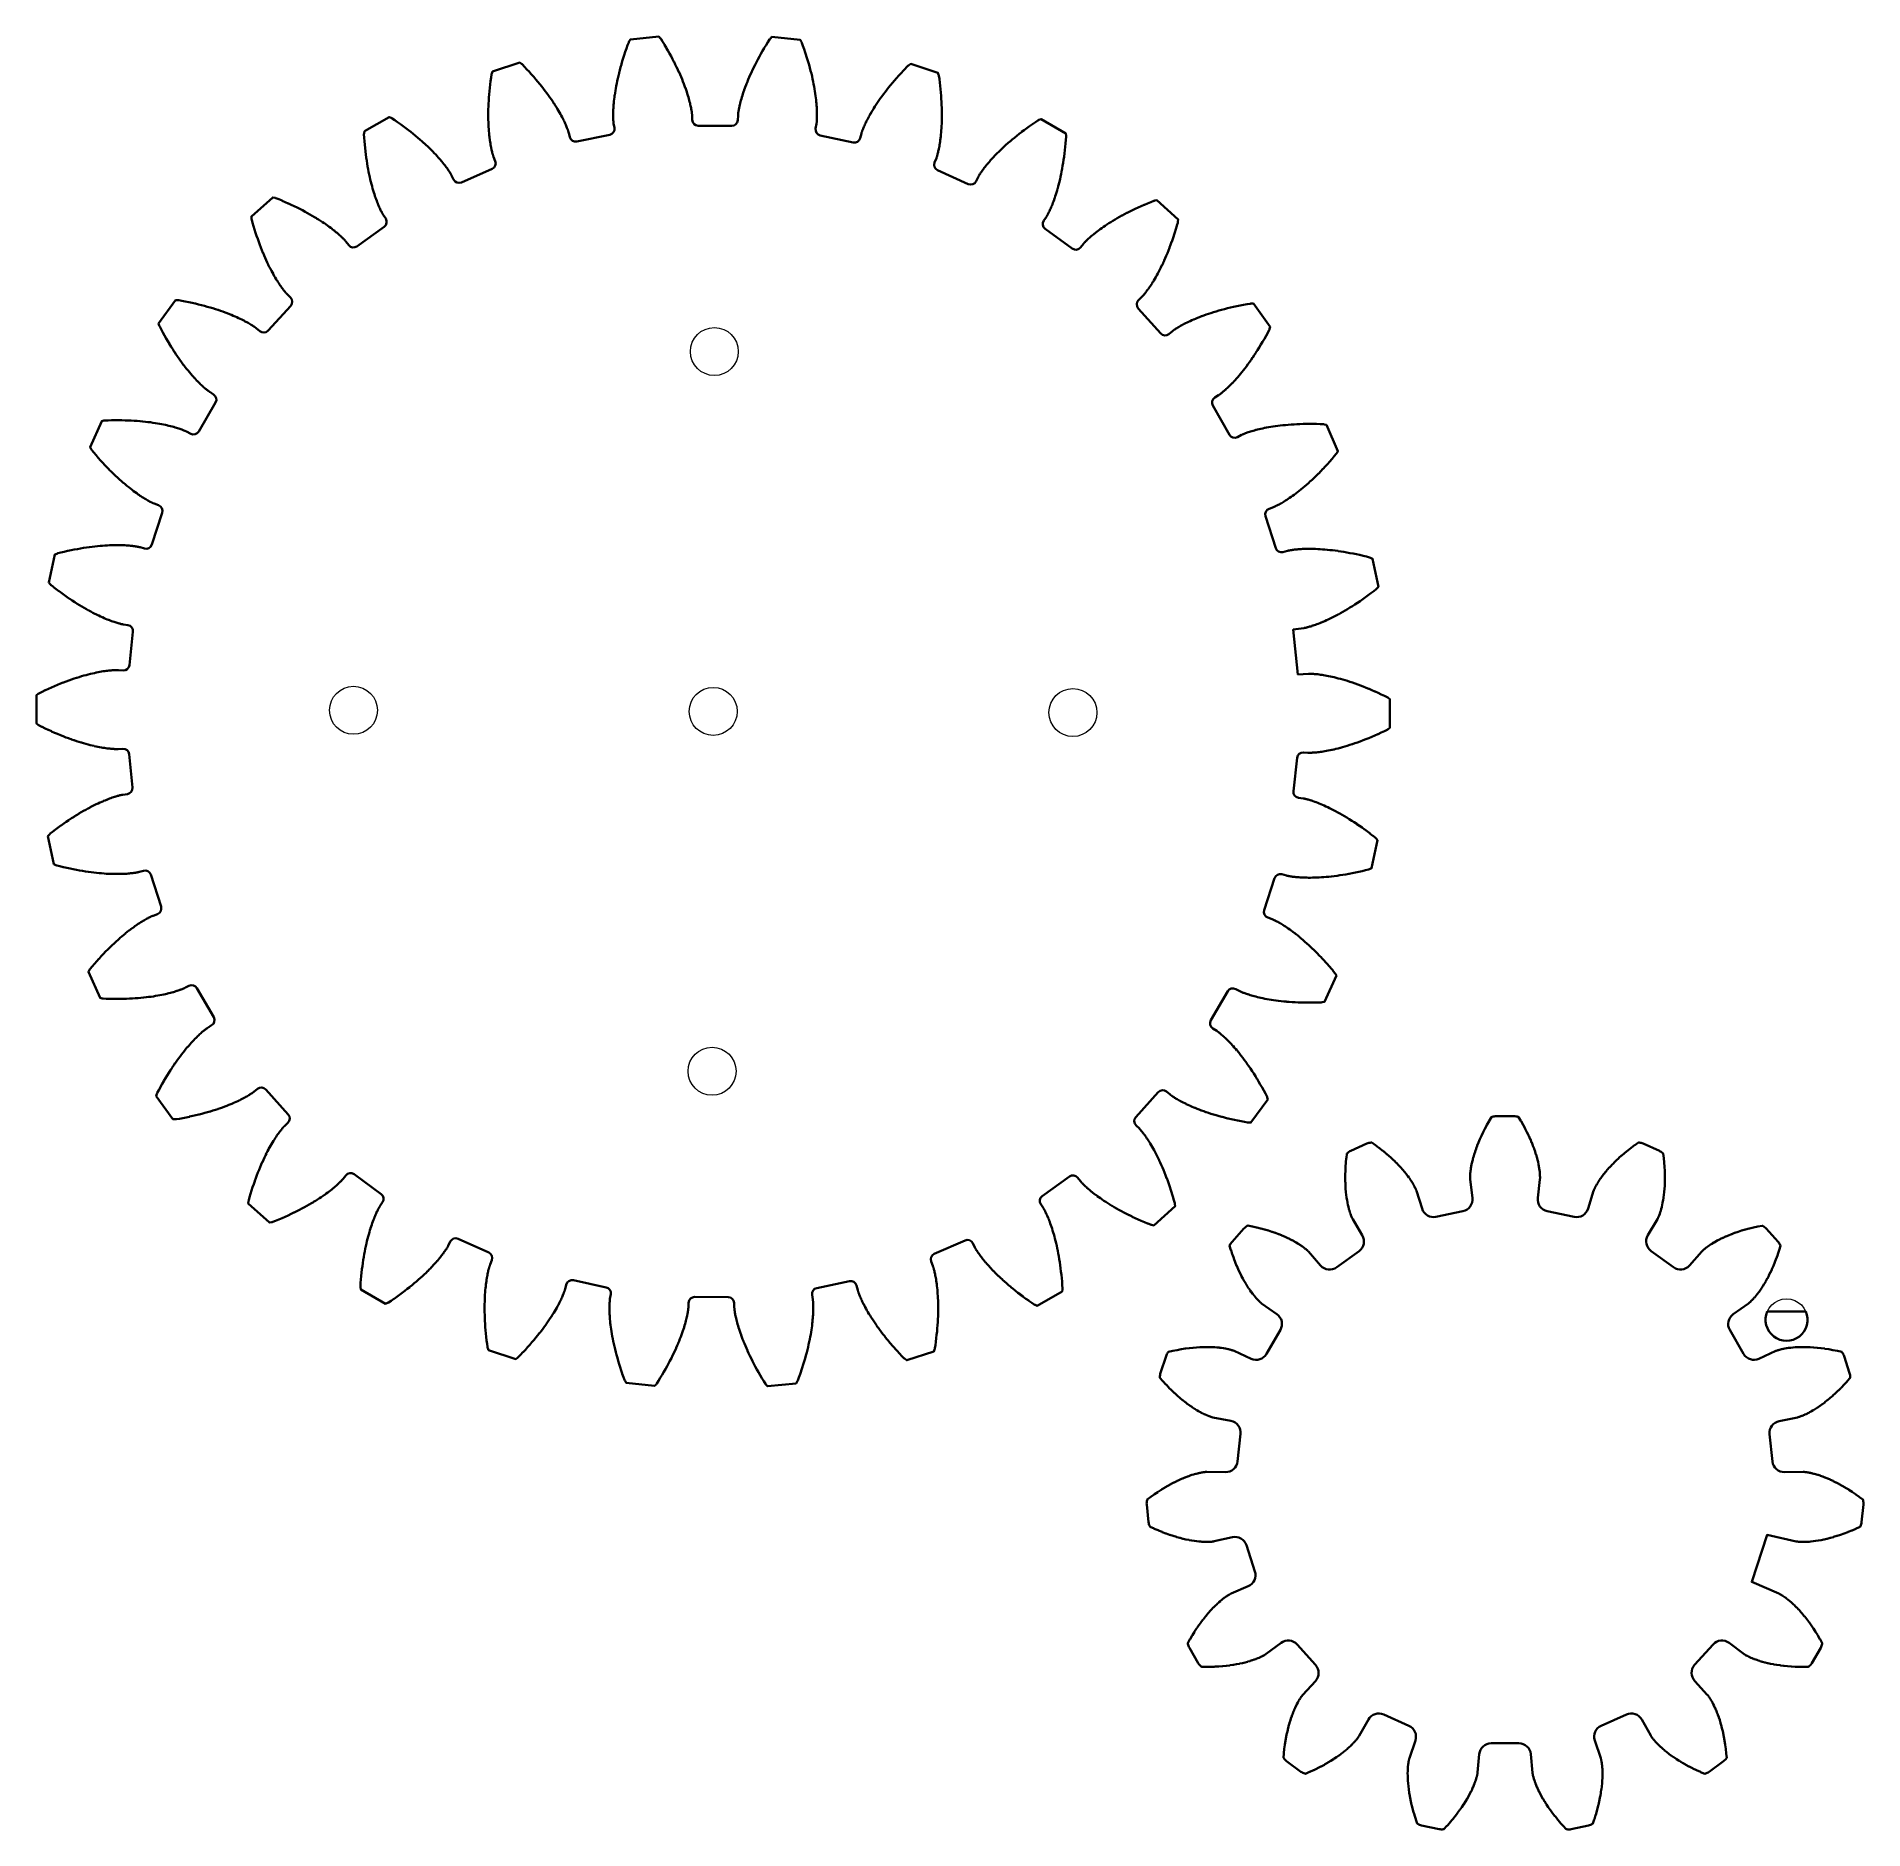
# Model space of a CAD drawing. Header units: millimetres. Extents: x 16327 to 16632, y 30408 to 30707.
import ezdxf

# ---------------------------------------------------------------- set-up
doc = ezdxf.new("R2010")
doc.units = ezdxf.units.MM
doc.header["$MEASUREMENT"] = 0
doc.layers.add('2D Drafting - General_Pen_No__21', color=7, linetype='Continuous', lineweight=20)
doc.layers.add('2D Drafting - General_Pen_No__6', color=5, linetype='Continuous', lineweight=35)
doc.layers.add('2D Drafting - General_Pen_No__68', color=20, linetype='Continuous', lineweight=20, true_color=0xfd4435)

msp = doc.modelspace()

# ---------------------------------------------------------------- linework, layer by layer
at = {"layer": '2D Drafting - General_Pen_No__21', "linetype": 'Continuous'}
for centre in [(16439.97, 30654.83), (16379.78, 30595.01), (16439.78, 30594.83), (16499.78, 30594.64), (16439.59, 30534.83)]:
    msp.add_circle(centre, 4, dxfattribs=at)
at = {"layer": '2D Drafting - General_Pen_No__6', "linetype": 'Continuous', "flags": 128}
for points in [[(16538.34, 30608.73), (16538.38, 30608.74, 0.006179), (16538.4, 30608.74), (16538.45, 30608.75, -0.002832), (16538.46, 30608.75), (16538.52, 30608.76, 0.009018), (16538.55, 30608.77), (16538.63, 30608.79), (16538.73, 30608.81, 0.003003), (16538.74, 30608.82), (16538.84, 30608.84, 0.004147), (16538.86, 30608.85), (16538.98, 30608.88), (16539.12, 30608.92, 0.004164), (16539.13, 30608.92), (16539.27, 30608.96, 0.003089), (16539.29, 30608.96), (16539.45, 30609.01), (16539.62, 30609.06, 0.006038), (16539.64, 30609.07), (16539.81, 30609.13, 0.004063), (16539.83, 30609.13), (16540.02, 30609.2), (16540.23, 30609.27, 0.006183), (16540.25, 30609.28), (16540.47, 30609.36), (16540.7, 30609.45, 0.002625), (16540.71, 30609.45), (16540.95, 30609.55, 0.003104), (16540.96, 30609.55), (16541.21, 30609.65, 0.003061), (16541.22, 30609.66), (16541.49, 30609.77, 0.003157), (16541.5, 30609.77), (16541.77, 30609.89, 0.002678), (16541.78, 30609.89), (16542.06, 30610.02, 0.003553), (16542.08, 30610.03), (16542.38, 30610.17), (16542.69, 30610.31, 0.004924), (16542.7, 30610.32), (16543.02, 30610.47), (16543.35, 30610.64, 0.003429), (16543.36, 30610.65), (16543.7, 30610.82, 0.002965), (16543.71, 30610.82), (16544.05, 30611.01, 0.004195), (16544.07, 30611.01), (16544.43, 30611.21), (16544.79, 30611.42, 0.004353), (16544.81, 30611.43), (16545.19, 30611.65), (16545.57, 30611.87, 0.004244), (16545.59, 30611.88), (16545.99, 30612.13), (16546.39, 30612.38, 0.003064), (16546.4, 30612.38), (16546.82, 30612.65), (16547.23, 30612.93, 0.004675), (16547.25, 30612.94), (16547.68, 30613.23), (16548.12, 30613.54), (16548.56, 30613.85, 0.003566), (16548.57, 30613.85), (16549.03, 30614.19), (16549.48, 30614.53, 0.003931), (16549.5, 30614.54), (16549.96, 30614.89), (16550.36, 30615.2, 0.051005), (16550.5, 30615.34), (16550.74, 30615.62), (16549.76, 30620.28), (16549.43, 30620.44, 0.049313), (16549.25, 30620.51), (16548.76, 30620.64, 0.003249), (16548.75, 30620.64), (16548.19, 30620.78, 0.00264), (16548.18, 30620.78), (16547.63, 30620.91, 0.003584), (16547.61, 30620.91), (16547.06, 30621.03), (16546.53, 30621.14, 0.002968), (16546.52, 30621.14), (16545.99, 30621.24), (16545.49, 30621.34, 0.004072), (16545.47, 30621.34), (16544.97, 30621.43), (16544.49, 30621.5, 0.003602), (16544.48, 30621.51), (16544.01, 30621.57, 0.002723), (16544, 30621.58), (16543.54, 30621.64, 0.002645), (16543.53, 30621.64), (16543.09, 30621.69, 0.003604), (16543.08, 30621.7), (16542.64, 30621.74), (16542.22, 30621.79, 0.005003), (16542.2, 30621.79), (16541.79, 30621.82), (16541.39, 30621.85), (16541.01, 30621.88, 0.00375), (16541, 30621.88), (16540.63, 30621.9, 0.002674), (16540.62, 30621.9), (16540.27, 30621.91, 0.004049), (16540.26, 30621.92), (16539.91, 30621.92), (16539.59, 30621.93, 0.002884), (16539.57, 30621.93), (16539.26, 30621.93, 0.003442), (16539.25, 30621.93), (16538.94, 30621.93), (16538.66, 30621.93, 0.004441), (16538.64, 30621.93), (16538.36, 30621.92), (16538.1, 30621.91, 0.002922), (16538.09, 30621.91), (16537.85, 30621.9, 0.003181), (16537.84, 30621.89), (16537.61, 30621.88, 0.002966), (16537.6, 30621.88), (16537.37, 30621.86), (16537.16, 30621.84, 0.003565), (16537.15, 30621.84), (16536.96, 30621.83, 0.00289), (16536.95, 30621.82), (16536.78, 30621.8, 0.004609), (16536.76, 30621.8), (16536.6, 30621.78), (16536.44, 30621.76, 0.003279), (16536.43, 30621.76), (16536.3, 30621.74, 0.003937), (16536.28, 30621.74), (16536.17, 30621.72, 0.004756), (16536.15, 30621.72), (16536.04, 30621.7), (16535.94, 30621.68, 0.002846), (16535.92, 30621.68), (16535.86, 30621.67, 0.008147), (16535.82, 30621.66), (16535.77, 30621.65, -0.004084), (16535.75, 30621.64), (16535.69, 30621.63), (16535.66, 30621.62, 0.009624), (16535.62, 30621.62), (16535.6, 30621.61), (16535.59, 30621.61, -0.005951), (16535.56, 30621.6), (16534.82, 30621.39, -0.402782), (16533.6, 30622.05), (16531.89, 30627.38, -0.402887), (16532.49, 30628.62), (16533.22, 30628.89, 0.005025), (16533.24, 30628.9), (16533.26, 30628.9), (16533.3, 30628.92), (16533.34, 30628.93, -0.004556), (16533.35, 30628.94), (16533.39, 30628.96, 0.009891), (16533.42, 30628.97), (16533.48, 30629), (16533.55, 30629.03, 0.007398), (16533.58, 30629.04), (16533.66, 30629.08), (16533.76, 30629.13, 0.005607), (16533.78, 30629.14), (16533.89, 30629.2), (16534.01, 30629.26, 0.006684), (16534.04, 30629.27), (16534.17, 30629.34), (16534.32, 30629.42, 0.00252), (16534.33, 30629.43), (16534.48, 30629.51, 0.004679), (16534.49, 30629.52), (16534.66, 30629.62), (16534.84, 30629.72, 0.003196), (16534.85, 30629.73), (16535.04, 30629.85), (16535.24, 30629.97, 0.004183), (16535.25, 30629.98), (16535.45, 30630.11, 0.00387), (16535.47, 30630.12), (16535.69, 30630.26), (16535.91, 30630.42, 0.002717), (16535.92, 30630.42), (16536.16, 30630.58, 0.004013), (16536.17, 30630.59), (16536.42, 30630.77), (16536.67, 30630.95, 0.002926), (16536.68, 30630.96), (16536.94, 30631.15, 0.003533), (16536.95, 30631.16), (16537.22, 30631.37, 0.00286), (16537.23, 30631.37), (16537.51, 30631.59, 0.003046), (16537.52, 30631.6), (16537.8, 30631.83, 0.003641), (16537.81, 30631.84), (16538.11, 30632.08), (16538.41, 30632.33, 0.003512), (16538.42, 30632.34), (16538.73, 30632.61, 0.003289), (16538.74, 30632.61), (16539.06, 30632.9), (16539.38, 30633.19, 0.002754), (16539.39, 30633.2), (16539.72, 30633.5, 0.003171), (16539.73, 30633.51), (16540.06, 30633.82, 0.003618), (16540.07, 30633.83), (16540.42, 30634.17), (16540.76, 30634.51, 0.005382), (16540.78, 30634.52), (16541.13, 30634.88), (16541.49, 30635.25, 0.004387), (16541.5, 30635.26), (16541.86, 30635.65), (16542.23, 30636.05, 0.003743), (16542.24, 30636.06), (16542.62, 30636.48), (16542.99, 30636.9, 0.004586), (16543, 30636.92), (16543.38, 30637.36), (16543.71, 30637.75, 0.050614), (16543.82, 30637.91), (16543.99, 30638.23), (16542.07, 30642.59), (16541.71, 30642.68, 0.050527), (16541.51, 30642.71), (16541.02, 30642.73, 0.003398), (16541, 30642.73), (16540.42, 30642.75, 0.002538), (16540.41, 30642.75), (16539.85, 30642.76, 0.002957), (16539.83, 30642.76), (16539.28, 30642.76, 0.002749), (16539.27, 30642.76), (16538.72, 30642.76), (16538.19, 30642.75, 0.004351), (16538.18, 30642.75), (16537.65, 30642.74), (16537.15, 30642.72, 0.003607), (16537.14, 30642.72), (16536.66, 30642.69, 0.00269), (16536.64, 30642.69), (16536.17, 30642.66, 0.002505), (16536.16, 30642.66), (16535.7, 30642.62, 0.003292), (16535.69, 30642.62), (16535.25, 30642.58, 0.002605), (16535.24, 30642.58), (16534.81, 30642.54, 0.003628), (16534.79, 30642.54), (16534.37, 30642.49), (16533.96, 30642.44, 0.002784), (16533.95, 30642.44), (16533.56, 30642.39, 0.003301), (16533.55, 30642.39), (16533.17, 30642.34, 0.003203), (16533.16, 30642.33), (16532.8, 30642.28, 0.003046), (16532.79, 30642.27), (16532.44, 30642.22, 0.002956), (16532.43, 30642.21), (16532.09, 30642.15), (16531.77, 30642.09, 0.003831), (16531.75, 30642.09), (16531.44, 30642.02), (16531.15, 30641.96, 0.002533), (16531.14, 30641.96), (16530.86, 30641.89, 0.004832), (16530.85, 30641.89), (16530.58, 30641.82), (16530.32, 30641.76, 0.003351), (16530.31, 30641.75), (16530.07, 30641.69), (16529.85, 30641.63, 0.004033), (16529.83, 30641.62), (16529.62, 30641.56, 0.002732), (16529.61, 30641.56), (16529.41, 30641.5), (16529.23, 30641.44, 0.00606), (16529.21, 30641.44), (16529.04, 30641.38), (16528.87, 30641.32), (16528.74, 30641.27, 0.00744), (16528.71, 30641.26), (16528.58, 30641.22), (16528.47, 30641.17, 0.005463), (16528.45, 30641.17), (16528.35, 30641.12), (16528.25, 30641.08), (16528.18, 30641.05, 0.008995), (16528.14, 30641.04), (16528.08, 30641.01), (16528.04, 30640.99, 0.009271), (16528.01, 30640.98), (16527.97, 30640.96), (16527.94, 30640.94, 0.009374), (16527.9, 30640.92), (16527.22, 30640.57, -0.402882), (16525.89, 30640.96), (16523.11, 30645.82, -0.402838), (16523.44, 30647.16), (16524.09, 30647.57, -0.008791), (16524.13, 30647.59), (16524.14, 30647.6, -0.012078), (16524.18, 30647.63, 0.011124), (16524.23, 30647.66), (16524.25, 30647.67, 0.007538), (16524.28, 30647.69), (16524.33, 30647.73), (16524.41, 30647.79), (16524.49, 30647.86), (16524.57, 30647.92, 0.007335), (16524.6, 30647.94), (16524.69, 30648.01), (16524.81, 30648.11), (16524.92, 30648.2, 0.005673), (16524.94, 30648.22), (16525.06, 30648.33), (16525.2, 30648.44, 0.002986), (16525.21, 30648.45), (16525.35, 30648.59), (16525.51, 30648.72, 0.003817), (16525.52, 30648.73), (16525.68, 30648.89), (16525.85, 30649.05, 0.00383), (16525.86, 30649.06), (16526.03, 30649.24), (16526.22, 30649.42, 0.002836), (16526.23, 30649.43), (16526.41, 30649.62, 0.004341), (16526.43, 30649.64), (16526.62, 30649.84, 0.00312), (16526.63, 30649.85), (16526.83, 30650.08), (16527.04, 30650.31, 0.003777), (16527.05, 30650.32), (16527.27, 30650.56, 0.003113), (16527.27, 30650.57), (16527.49, 30650.83, 0.003189), (16527.5, 30650.84), (16527.73, 30651.11, 0.002933), (16527.74, 30651.12), (16527.97, 30651.41), (16528.21, 30651.7, 0.002836), (16528.22, 30651.71), (16528.46, 30652.02, 0.003947), (16528.47, 30652.03), (16528.72, 30652.36), (16528.97, 30652.7, 0.004182), (16528.98, 30652.71), (16529.24, 30653.07), (16529.5, 30653.44), (16529.76, 30653.82, 0.005348), (16529.77, 30653.83), (16530.04, 30654.23), (16530.31, 30654.64, 0.003175), (16530.31, 30654.65), (16530.58, 30655.07, 0.003732), (16530.59, 30655.08), (16530.86, 30655.51, 0.002933), (16530.87, 30655.52), (16531.14, 30655.98), (16531.42, 30656.45, 0.003407), (16531.43, 30656.46), (16531.71, 30656.94, 0.003251), (16531.71, 30656.95), (16531.99, 30657.45), (16532.27, 30657.96, 0.003532), (16532.28, 30657.98), (16532.51, 30658.41, 0.050493), (16532.59, 30658.6), (16532.69, 30658.95), (16529.9, 30662.82), (16529.54, 30662.83, 0.050351), (16529.34, 30662.81), (16528.84, 30662.73, 0.002846), (16528.83, 30662.73), (16528.26, 30662.63, 0.003622), (16528.25, 30662.62), (16527.68, 30662.51), (16527.14, 30662.4, 0.003041), (16527.13, 30662.4), (16526.59, 30662.28), (16526.08, 30662.16, 0.003606), (16526.06, 30662.16), (16525.55, 30662.04), (16525.07, 30661.91, 0.002893), (16525.06, 30661.91), (16524.59, 30661.79, 0.003092), (16524.58, 30661.78), (16524.11, 30661.65), (16523.67, 30661.52, 0.004564), (16523.65, 30661.52), (16523.22, 30661.39), (16522.8, 30661.25), (16522.4, 30661.12, 0.003022), (16522.39, 30661.12), (16521.99, 30660.98), (16521.62, 30660.85, 0.003425), (16521.61, 30660.84), (16521.26, 30660.71, 0.003154), (16521.24, 30660.71), (16520.9, 30660.58, 0.002558), (16520.89, 30660.58), (16520.57, 30660.45, 0.003586), (16520.55, 30660.44), (16520.24, 30660.31, 0.002539), (16520.23, 30660.31), (16519.93, 30660.18, 0.002528), (16519.92, 30660.18), (16519.64, 30660.05, 0.003202), (16519.62, 30660.05), (16519.35, 30659.92, 0.003379), (16519.34, 30659.92), (16519.08, 30659.79), (16518.83, 30659.68, 0.003536), (16518.82, 30659.67), (16518.58, 30659.55), (16518.35, 30659.44), (16518.15, 30659.33, 0.003457), (16518.13, 30659.32), (16517.95, 30659.22, 0.004564), (16517.93, 30659.22), (16517.75, 30659.11), (16517.58, 30659.02, 0.002637), (16517.57, 30659.01), (16517.42, 30658.92, 0.004021), (16517.41, 30658.92), (16517.26, 30658.83), (16517.13, 30658.75, 0.006585), (16517.11, 30658.74), (16517, 30658.67), (16516.9, 30658.6, 0.005521), (16516.88, 30658.59), (16516.79, 30658.53), (16516.69, 30658.46), (16516.63, 30658.42, 0.003623), (16516.61, 30658.41), (16516.56, 30658.37, 0.005921), (16516.54, 30658.36), (16516.5, 30658.32), (16516.47, 30658.3, 0.008387), (16516.44, 30658.28), (16516.43, 30658.27, -0.003068), (16516.42, 30658.26, 0.007451), (16516.39, 30658.24), (16515.8, 30657.75, -0.402964), (16514.42, 30657.85), (16510.68, 30662.03, -0.402791), (16510.73, 30663.41), (16511.29, 30663.95, -0.005852), (16511.31, 30663.97), (16511.32, 30663.97), (16511.35, 30664.01), (16511.41, 30664.08, 0.00848), (16511.44, 30664.11), (16511.47, 30664.15, -0.004529), (16511.49, 30664.16), (16511.53, 30664.21, 0.008156), (16511.55, 30664.24), (16511.61, 30664.31), (16511.69, 30664.39, 0.004724), (16511.7, 30664.41), (16511.78, 30664.5), (16511.86, 30664.61, 0.00709), (16511.88, 30664.63), (16511.97, 30664.75), (16512.07, 30664.88, 0.004139), (16512.08, 30664.89), (16512.19, 30665.04), (16512.3, 30665.19, 0.004583), (16512.31, 30665.21), (16512.43, 30665.38), (16512.55, 30665.55, 0.006865), (16512.57, 30665.58), (16512.7, 30665.77), (16512.84, 30665.98), (16512.98, 30666.2, 0.004026), (16512.99, 30666.21), (16513.13, 30666.44, 0.004226), (16513.14, 30666.45), (16513.28, 30666.7), (16513.44, 30666.96, 0.003935), (16513.45, 30666.97), (16513.6, 30667.24, 0.003106), (16513.61, 30667.25), (16513.77, 30667.54), (16513.93, 30667.84, 0.004935), (16513.94, 30667.85), (16514.11, 30668.17), (16514.28, 30668.5, 0.003424), (16514.28, 30668.51), (16514.46, 30668.85), (16514.63, 30669.21, 0.004019), (16514.64, 30669.22), (16514.81, 30669.59, 0.002765), (16514.81, 30669.6), (16514.99, 30669.98, 0.002583), (16514.99, 30669.99), (16515.17, 30670.38, 0.003764), (16515.17, 30670.4), (16515.35, 30670.81), (16515.53, 30671.25), (16515.71, 30671.69, 0.003968), (16515.72, 30671.7), (16515.89, 30672.15, 0.003069), (16515.9, 30672.16), (16516.08, 30672.64), (16516.25, 30673.12, 0.004573), (16516.26, 30673.14), (16516.43, 30673.64), (16516.61, 30674.15, 0.003372), (16516.61, 30674.17), (16516.78, 30674.69, 0.003011), (16516.79, 30674.7), (16516.95, 30675.25, 0.002658), (16516.96, 30675.26), (16517.12, 30675.81, 0.003348), (16517.13, 30675.83), (16517.27, 30676.31, 0.050702), (16517.3, 30676.5), (16517.33, 30676.87), (16513.8, 30680.07), (16513.44, 30680, 0.050423), (16513.25, 30679.95), (16512.78, 30679.76, 0.002607), (16512.77, 30679.76), (16512.23, 30679.54, 0.003001), (16512.22, 30679.54), (16511.7, 30679.32, 0.003735), (16511.69, 30679.31), (16511.17, 30679.08), (16510.68, 30678.86, 0.003078), (16510.67, 30678.86), (16510.18, 30678.63), (16509.72, 30678.41, 0.004065), (16509.7, 30678.4), (16509.25, 30678.18), (16508.81, 30677.96, 0.003757), (16508.8, 30677.95), (16508.37, 30677.72), (16507.97, 30677.51, 0.002966), (16507.96, 30677.5), (16507.57, 30677.28, 0.002974), (16507.56, 30677.28), (16507.18, 30677.06, 0.002764), (16507.17, 30677.06), (16506.8, 30676.84), (16506.45, 30676.63, 0.003297), (16506.44, 30676.63), (16506.11, 30676.42, 0.00348), (16506.1, 30676.42), (16505.78, 30676.21, 0.003097), (16505.77, 30676.21), (16505.45, 30676), (16505.16, 30675.81, 0.003035), (16505.15, 30675.8), (16504.86, 30675.6), (16504.6, 30675.42, 0.004217), (16504.58, 30675.41), (16504.33, 30675.23, 0.002708), (16504.32, 30675.22), (16504.07, 30675.04), (16503.85, 30674.87, 0.003956), (16503.83, 30674.86), (16503.61, 30674.69), (16503.41, 30674.53, 0.003638), (16503.4, 30674.52), (16503.21, 30674.37, 0.002825), (16503.2, 30674.36), (16503.02, 30674.21), (16502.85, 30674.07, 0.003831), (16502.84, 30674.06), (16502.68, 30673.92, 0.003032), (16502.68, 30673.92), (16502.53, 30673.78), (16502.4, 30673.67, 0.00408), (16502.38, 30673.66), (16502.26, 30673.54), (16502.15, 30673.44, 0.004701), (16502.14, 30673.42), (16502.04, 30673.32), (16501.94, 30673.23), (16501.86, 30673.15, 0.002538), (16501.86, 30673.14), (16501.79, 30673.07, 0.003329), (16501.78, 30673.06), (16501.73, 30673, 0.003923), (16501.72, 30672.99), (16501.66, 30672.94), (16501.63, 30672.89, 0.003235), (16501.62, 30672.88), (16501.6, 30672.86, 0.0095), (16501.57, 30672.83), (16501.57, 30672.82, -0.004071), (16501.55, 30672.81, 0.007396), (16501.53, 30672.78), (16501.05, 30672.18, -0.403012), (16499.68, 30671.99), (16495.16, 30675.3, -0.403167), (16494.92, 30676.66), (16495.36, 30677.31, -0.010299), (16495.39, 30677.35, 0.008346), (16495.41, 30677.39), (16495.43, 30677.42), (16495.46, 30677.47, 0.005458), (16495.47, 30677.49), (16495.5, 30677.55), (16495.55, 30677.63), (16495.59, 30677.71, 0.006345), (16495.61, 30677.73), (16495.66, 30677.83), (16495.71, 30677.94, 0.00618), (16495.72, 30677.96), (16495.78, 30678.08), (16495.85, 30678.22, 0.00264), (16495.86, 30678.23), (16495.93, 30678.38, 0.004433), (16495.93, 30678.39), (16496.01, 30678.56), (16496.09, 30678.73, 0.004393), (16496.09, 30678.75), (16496.17, 30678.93, 0.00444), (16496.18, 30678.95), (16496.26, 30679.15), (16496.35, 30679.37, 0.004796), (16496.36, 30679.38), (16496.45, 30679.61), (16496.54, 30679.86, 0.004695), (16496.54, 30679.87), (16496.64, 30680.13), (16496.73, 30680.4, 0.004191), (16496.74, 30680.42), (16496.84, 30680.71), (16496.93, 30681, 0.004346), (16496.94, 30681.02), (16497.03, 30681.34), (16497.13, 30681.66, 0.00312), (16497.14, 30681.67), (16497.23, 30682.01, 0.003304), (16497.24, 30682.03), (16497.33, 30682.38, 0.002512), (16497.34, 30682.39), (16497.43, 30682.75, 0.003608), (16497.44, 30682.77), (16497.53, 30683.15, 0.00302), (16497.53, 30683.16), (16497.63, 30683.56), (16497.72, 30683.97, 0.003968), (16497.72, 30683.99), (16497.81, 30684.42), (16497.9, 30684.85, 0.003682), (16497.9, 30684.87), (16497.99, 30685.32, 0.003395), (16497.99, 30685.33), (16498.07, 30685.81), (16498.15, 30686.29, 0.00325), (16498.16, 30686.3), (16498.23, 30686.79, 0.00275), (16498.23, 30686.8), (16498.3, 30687.31, 0.003083), (16498.31, 30687.33), (16498.37, 30687.85, 0.003575), (16498.37, 30687.86), (16498.44, 30688.41), (16498.49, 30688.96, 0.004166), (16498.5, 30688.97), (16498.55, 30689.54), (16498.6, 30690.12, 0.00341), (16498.6, 30690.14), (16498.63, 30690.64, 0.050068), (16498.63, 30690.83), (16498.58, 30691.2), (16494.46, 30693.59), (16494.12, 30693.46, 0.051454), (16493.94, 30693.36), (16493.53, 30693.09, 0.002613), (16493.52, 30693.08), (16493.04, 30692.75, 0.002729), (16493.03, 30692.75), (16492.56, 30692.42, 0.002562), (16492.55, 30692.41), (16492.1, 30692.09, 0.003838), (16492.09, 30692.08), (16491.65, 30691.76), (16491.23, 30691.44, 0.002749), (16491.22, 30691.43), (16490.81, 30691.12, 0.003213), (16490.8, 30691.11), (16490.41, 30690.8, 0.00283), (16490.4, 30690.8), (16490.02, 30690.49, 0.002937), (16490.01, 30690.48), (16489.65, 30690.18, 0.002567), (16489.64, 30690.17), (16489.29, 30689.88, 0.003933), (16489.28, 30689.87), (16488.94, 30689.57), (16488.61, 30689.28, 0.003869), (16488.6, 30689.27), (16488.28, 30688.98), (16487.99, 30688.71, 0.003413), (16487.98, 30688.7), (16487.69, 30688.43, 0.0034), (16487.68, 30688.42), (16487.41, 30688.15), (16487.15, 30687.89, 0.003823), (16487.14, 30687.88), (16486.89, 30687.63, 0.002874), (16486.88, 30687.62), (16486.65, 30687.38, 0.002892), (16486.64, 30687.37), (16486.42, 30687.13), (16486.21, 30686.9, 0.004936), (16486.19, 30686.88), (16486, 30686.66, 0.002583), (16485.99, 30686.65), (16485.8, 30686.43), (16485.62, 30686.22, 0.003582), (16485.61, 30686.21), (16485.45, 30686.02, 0.003861), (16485.44, 30686.01), (16485.28, 30685.82, 0.00259), (16485.28, 30685.81), (16485.13, 30685.62), (16484.99, 30685.44), (16484.87, 30685.28, 0.005459), (16484.85, 30685.26), (16484.74, 30685.11), (16484.64, 30684.96, 0.003099), (16484.63, 30684.95), (16484.53, 30684.82, 0.002969), (16484.53, 30684.81), (16484.44, 30684.68), (16484.36, 30684.57, 0.006962), (16484.35, 30684.54), (16484.29, 30684.45, 0.002574), (16484.28, 30684.44), (16484.22, 30684.34), (16484.17, 30684.26, 0.008479), (16484.15, 30684.23), (16484.11, 30684.16), (16484.08, 30684.11, 0.006978), (16484.07, 30684.08), (16484.04, 30684.04), (16484, 30683.97, 0.005855), (16483.99, 30683.95, 0.006153), (16483.98, 30683.92), (16483.63, 30683.23, -0.403191), (16482.33, 30682.76), (16477.22, 30685.06, -0.402869), (16476.7, 30686.34), (16477, 30687.07), (16477, 30687.08, 0.005522), (16477.01, 30687.1), (16477.02, 30687.12, 0.006713), (16477.03, 30687.14), (16477.04, 30687.17, 0.004881), (16477.04, 30687.19), (16477.06, 30687.25), (16477.08, 30687.32), (16477.11, 30687.41, 0.002921), (16477.11, 30687.42), (16477.14, 30687.5, 0.009516), (16477.15, 30687.53), (16477.17, 30687.62, -0.004565), (16477.18, 30687.64), (16477.21, 30687.75, 0.004421), (16477.21, 30687.77), (16477.25, 30687.9, 0.004807), (16477.25, 30687.91), (16477.29, 30688.07), (16477.33, 30688.23, 0.003285), (16477.33, 30688.24), (16477.37, 30688.42), (16477.41, 30688.6, 0.005725), (16477.42, 30688.63), (16477.46, 30688.83), (16477.5, 30689.05), (16477.54, 30689.28, 0.004404), (16477.54, 30689.3), (16477.58, 30689.53, 0.003624), (16477.58, 30689.55), (16477.62, 30689.81), (16477.66, 30690.08, 0.003053), (16477.66, 30690.09), (16477.7, 30690.37, 0.005248), (16477.7, 30690.39), (16477.73, 30690.69), (16477.77, 30691.01), (16477.8, 30691.34, 0.004571), (16477.8, 30691.35), (16477.83, 30691.69, 0.002962), (16477.83, 30691.7), (16477.85, 30692.06), (16477.87, 30692.43, 0.003278), (16477.87, 30692.44), (16477.89, 30692.82, 0.002834), (16477.89, 30692.83), (16477.9, 30693.22, 0.002519), (16477.9, 30693.23), (16477.91, 30693.64, 0.003832), (16477.91, 30693.65), (16477.92, 30694.08), (16477.92, 30694.52), (16477.91, 30694.97, 0.004793), (16477.91, 30694.99), (16477.9, 30695.44, 0.002612), (16477.9, 30695.45), (16477.88, 30695.94), (16477.86, 30696.42, 0.003751), (16477.86, 30696.44), (16477.83, 30696.95), (16477.8, 30697.46, 0.003182), (16477.79, 30697.47), (16477.75, 30698, 0.003243), (16477.75, 30698.01), (16477.7, 30698.56), (16477.64, 30699.11, 0.003887), (16477.64, 30699.12), (16477.57, 30699.69), (16477.5, 30700.27, 0.003568), (16477.5, 30700.28), (16477.43, 30700.78, 0.050509), (16477.38, 30700.97), (16477.26, 30701.31), (16472.73, 30702.8), (16472.42, 30702.6, 0.049284), (16472.27, 30702.47), (16471.92, 30702.11, 0.002804), (16471.91, 30702.1), (16471.51, 30701.69, 0.003271), (16471.5, 30701.68), (16471.12, 30701.26, 0.003077), (16471.11, 30701.25), (16470.74, 30700.85, 0.002956), (16470.73, 30700.84), (16470.37, 30700.43, 0.002948), (16470.36, 30700.42), (16470.01, 30700.02), (16469.68, 30699.63, 0.004378), (16469.67, 30699.62), (16469.34, 30699.23), (16469.03, 30698.85, 0.003781), (16469.03, 30698.83), (16468.73, 30698.46, 0.002795), (16468.73, 30698.46), (16468.44, 30698.09, 0.002566), (16468.44, 30698.08), (16468.17, 30697.73, 0.003772), (16468.16, 30697.72), (16467.9, 30697.36), (16467.65, 30697.02, 0.003499), (16467.65, 30697.01), (16467.41, 30696.67), (16467.19, 30696.35, 0.003244), (16467.18, 30696.33), (16466.96, 30696.01), (16466.76, 30695.71, 0.003691), (16466.76, 30695.69), (16466.57, 30695.4, 0.002952), (16466.56, 30695.39), (16466.38, 30695.1, 0.003022), (16466.38, 30695.09), (16466.2, 30694.8), (16466.05, 30694.54, 0.004241), (16466.04, 30694.52), (16465.89, 30694.26), (16465.75, 30694.01, 0.00412), (16465.74, 30693.99), (16465.62, 30693.76, 0.003427), (16465.61, 30693.75), (16465.49, 30693.51), (16465.37, 30693.28), (16465.27, 30693.08, 0.004858), (16465.26, 30693.06), (16465.16, 30692.86), (16465.08, 30692.68, 0.005198), (16465.07, 30692.66), (16464.99, 30692.48), (16464.92, 30692.32, 0.00447), (16464.91, 30692.3), (16464.84, 30692.15), (16464.79, 30692.02, 0.008708), (16464.78, 30691.98), (16464.73, 30691.87, -0.003407), (16464.73, 30691.85), (16464.68, 30691.75, 0.005518), (16464.68, 30691.73), (16464.64, 30691.63, 0.003829), (16464.63, 30691.62), (16464.6, 30691.52), (16464.57, 30691.44, 0.006164), (16464.57, 30691.42), (16464.54, 30691.35), (16464.53, 30691.3, 0.005986), (16464.52, 30691.28), (16464.51, 30691.24, -0.002521), (16464.51, 30691.23), (16464.5, 30691.21, -0.003997), (16464.5, 30691.19), (16464.49, 30691.18), (16464.29, 30690.42, -0.402951), (16463.12, 30689.69), (16457.64, 30690.87, -0.403013), (16456.87, 30692.02), (16457.01, 30692.79, 0.011242), (16457.01, 30692.84), (16457.02, 30692.86), (16457.02, 30692.9, 0.006436), (16457.02, 30692.92), (16457.03, 30692.97, -0.00364), (16457.03, 30692.98), (16457.04, 30693.04, 0.008671), (16457.04, 30693.07), (16457.05, 30693.16), (16457.06, 30693.25, 0.006052), (16457.06, 30693.27), (16457.06, 30693.38), (16457.07, 30693.5, 0.004791), (16457.07, 30693.52), (16457.08, 30693.66), (16457.08, 30693.81, 0.005347), (16457.09, 30693.83), (16457.09, 30694), (16457.09, 30694.18, 0.002721), (16457.09, 30694.19), (16457.09, 30694.38, 0.005093), (16457.09, 30694.4), (16457.09, 30694.61), (16457.08, 30694.82, 0.003892), (16457.08, 30694.84), (16457.07, 30695.08), (16457.06, 30695.32, 0.005246), (16457.06, 30695.34), (16457.05, 30695.6), (16457.03, 30695.87, 0.004342), (16457.03, 30695.89), (16457, 30696.18), (16456.97, 30696.48, 0.004272), (16456.97, 30696.49), (16456.94, 30696.81), (16456.9, 30697.13, 0.003306), (16456.9, 30697.15), (16456.86, 30697.48, 0.003012), (16456.85, 30697.49), (16456.8, 30697.84, 0.002813), (16456.8, 30697.85), (16456.75, 30698.22, 0.002606), (16456.75, 30698.23), (16456.69, 30698.6, 0.003435), (16456.68, 30698.61), (16456.61, 30699, 0.003493), (16456.61, 30699.01), (16456.53, 30699.42), (16456.45, 30699.83, 0.00316), (16456.45, 30699.84), (16456.36, 30700.27, 0.002619), (16456.36, 30700.28), (16456.26, 30700.71, 0.002812), (16456.26, 30700.72), (16456.15, 30701.17, 0.002687), (16456.15, 30701.18), (16456.03, 30701.64, 0.003189), (16456.03, 30701.65), (16455.91, 30702.12, 0.003549), (16455.9, 30702.14), (16455.77, 30702.63), (16455.63, 30703.12, 0.003952), (16455.62, 30703.13), (16455.47, 30703.64), (16455.31, 30704.16, 0.002947), (16455.3, 30704.17), (16455.13, 30704.7, 0.003374), (16455.13, 30704.71), (16454.95, 30705.25, 0.003172), (16454.94, 30705.26), (16454.75, 30705.81, 0.00264), (16454.75, 30705.82), (16454.57, 30706.29, 0.049273), (16454.49, 30706.47), (16454.3, 30706.78), (16449.56, 30707.29), (16449.31, 30707.03, 0.0513), (16449.18, 30706.87), (16448.91, 30706.44), (16448.6, 30705.94), (16448.3, 30705.45, 0.004029), (16448.3, 30705.44), (16448.02, 30704.96, 0.002893), (16448.01, 30704.95), (16447.74, 30704.48, 0.002624), (16447.74, 30704.47), (16447.48, 30704), (16447.23, 30703.55, 0.003139), (16447.23, 30703.54), (16446.99, 30703.1, 0.003339), (16446.99, 30703.09), (16446.77, 30702.65, 0.002514), (16446.76, 30702.65), (16446.55, 30702.22, 0.003475), (16446.55, 30702.21), (16446.35, 30701.8, 0.002726), (16446.34, 30701.79), (16446.15, 30701.37), (16445.97, 30700.98, 0.005499), (16445.96, 30700.96), (16445.79, 30700.57), (16445.63, 30700.2, 0.002521), (16445.63, 30700.19), (16445.48, 30699.83, 0.002968), (16445.48, 30699.81), (16445.34, 30699.46, 0.002984), (16445.33, 30699.45), (16445.2, 30699.11, 0.003576), (16445.19, 30699.1), (16445.07, 30698.76), (16444.96, 30698.44, 0.00329), (16444.95, 30698.43), (16444.84, 30698.11), (16444.74, 30697.82, 0.003448), (16444.74, 30697.8), (16444.65, 30697.51), (16444.56, 30697.24, 0.004138), (16444.56, 30697.22), (16444.48, 30696.96), (16444.41, 30696.71, 0.003373), (16444.41, 30696.69), (16444.34, 30696.45), (16444.28, 30696.23, 0.00367), (16444.28, 30696.21), (16444.23, 30695.99), (16444.18, 30695.79, 0.004374), (16444.18, 30695.78), (16444.14, 30695.6, 0.003994), (16444.13, 30695.58), (16444.1, 30695.41), (16444.06, 30695.24, 0.004308), (16444.06, 30695.23), (16444.03, 30695.07), (16444.01, 30694.94, 0.003986), (16444.01, 30694.92), (16443.99, 30694.8, 0.004162), (16443.99, 30694.79), (16443.97, 30694.67), (16443.96, 30694.57), (16443.94, 30694.48, 0.002686), (16443.94, 30694.47), (16443.94, 30694.4, 0.003227), (16443.93, 30694.39), (16443.93, 30694.33, 0.00257), (16443.93, 30694.32), (16443.92, 30694.29, 0.005658), (16443.92, 30694.26), (16443.92, 30694.25, -0.006341), (16443.92, 30694.22), (16443.92, 30694.21), (16443.89, 30693.42, -0.403237), (16442.88, 30692.47), (16437.29, 30692.48, -0.402951), (16436.29, 30693.45), (16436.26, 30694.22, 0.006548), (16436.26, 30694.24, -0.005984), (16436.26, 30694.27), (16436.26, 30694.3), (16436.25, 30694.34, -0.005685), (16436.25, 30694.36), (16436.25, 30694.4, 0.010551), (16436.24, 30694.44), (16436.24, 30694.5), (16436.23, 30694.59), (16436.21, 30694.69, 0.004926), (16436.21, 30694.71), (16436.2, 30694.81, 0.003937), (16436.2, 30694.83), (16436.18, 30694.96), (16436.15, 30695.1), (16436.13, 30695.25, 0.00563), (16436.12, 30695.27), (16436.09, 30695.42, 0.003944), (16436.09, 30695.44), (16436.05, 30695.61), (16436.02, 30695.8, 0.005853), (16436.01, 30695.82), (16435.96, 30696.03), (16435.91, 30696.23, 0.005119), (16435.91, 30696.25), (16435.85, 30696.48), (16435.79, 30696.72, 0.005091), (16435.79, 30696.74), (16435.71, 30696.99), (16435.64, 30697.26), (16435.56, 30697.54, 0.003633), (16435.55, 30697.55), (16435.46, 30697.83, 0.004476), (16435.46, 30697.85), (16435.36, 30698.15), (16435.25, 30698.46, 0.002862), (16435.25, 30698.47), (16435.14, 30698.79, 0.004003), (16435.13, 30698.8), (16435.01, 30699.14), (16434.88, 30699.49), (16434.74, 30699.85, 0.003074), (16434.74, 30699.86), (16434.59, 30700.22, 0.004321), (16434.58, 30700.23), (16434.42, 30700.61), (16434.25, 30701.01), (16434.08, 30701.41, 0.002951), (16434.07, 30701.42), (16433.89, 30701.82, 0.003539), (16433.88, 30701.84), (16433.68, 30702.25, 0.003319), (16433.68, 30702.26), (16433.46, 30702.69), (16433.25, 30703.13, 0.002747), (16433.24, 30703.14), (16433.01, 30703.58, 0.003431), (16433, 30703.6), (16432.76, 30704.06), (16432.51, 30704.52, 0.002793), (16432.5, 30704.53), (16432.23, 30705, 0.002745), (16432.23, 30705.01), (16431.95, 30705.49, 0.003516), (16431.95, 30705.5), (16431.66, 30705.99, 0.0031), (16431.65, 30706), (16431.34, 30706.5), (16431.08, 30706.93, 0.050682), (16430.95, 30707.09), (16430.7, 30707.35), (16425.96, 30706.87), (16425.77, 30706.56, 0.04989), (16425.68, 30706.38), (16425.51, 30705.91, 0.002753), (16425.5, 30705.9), (16425.31, 30705.35, 0.003231), (16425.3, 30705.34), (16425.11, 30704.8), (16424.94, 30704.27, 0.003537), (16424.93, 30704.26), (16424.77, 30703.74, 0.00286), (16424.77, 30703.73), (16424.61, 30703.23, 0.002649), (16424.61, 30703.22), (16424.47, 30702.73, 0.002992), (16424.46, 30702.71), (16424.33, 30702.23, 0.003209), (16424.32, 30702.22), (16424.2, 30701.74), (16424.08, 30701.29, 0.004445), (16424.07, 30701.27), (16423.96, 30700.81), (16423.86, 30700.38, 0.003086), (16423.86, 30700.37), (16423.77, 30699.95, 0.003718), (16423.76, 30699.93), (16423.68, 30699.51), (16423.6, 30699.11, 0.002908), (16423.6, 30699.1), (16423.52, 30698.7), (16423.46, 30698.33, 0.004106), (16423.46, 30698.31), (16423.4, 30697.95), (16423.35, 30697.6, 0.002766), (16423.34, 30697.59), (16423.3, 30697.25, 0.0037), (16423.3, 30697.24), (16423.26, 30696.91), (16423.22, 30696.6, 0.002616), (16423.22, 30696.59), (16423.19, 30696.29, 0.003958), (16423.19, 30696.27), (16423.17, 30695.99, 0.003368), (16423.16, 30695.98), (16423.14, 30695.7), (16423.13, 30695.44, 0.003692), (16423.13, 30695.43), (16423.11, 30695.19, 0.003376), (16423.11, 30695.17), (16423.1, 30694.94), (16423.09, 30694.72, 0.005312), (16423.09, 30694.7), (16423.09, 30694.49), (16423.09, 30694.29), (16423.09, 30694.12, 0.006385), (16423.09, 30694.09), (16423.09, 30693.93), (16423.1, 30693.78, 0.004452), (16423.1, 30693.76), (16423.1, 30693.62), (16423.11, 30693.5, 0.007271), (16423.11, 30693.47), (16423.12, 30693.37, -0.003383), (16423.12, 30693.36), (16423.13, 30693.27, 0.008308), (16423.13, 30693.24), (16423.13, 30693.16), (16423.14, 30693.09, 0.003756), (16423.14, 30693.08), (16423.15, 30693.03, 0.00775), (16423.15, 30693), (16423.15, 30692.99, -0.013501), (16423.16, 30692.93), (16423.16, 30692.92), (16423.16, 30692.91, 0.007042), (16423.17, 30692.88), (16423.3, 30692.12, -0.403102), (16422.52, 30690.98), (16417.04, 30689.83, -0.403065), (16415.86, 30690.57), (16415.68, 30691.3, 0.012783), (16415.66, 30691.35), (16415.66, 30691.38, 0.003873), (16415.65, 30691.4), (16415.64, 30691.45), (16415.62, 30691.5, 0.005448), (16415.61, 30691.52), (16415.59, 30691.59), (16415.57, 30691.66, 0.004795), (16415.56, 30691.68), (16415.53, 30691.76, 0.007827), (16415.52, 30691.79), (16415.48, 30691.89), (16415.44, 30692.01, 0.005164), (16415.43, 30692.02), (16415.38, 30692.15), (16415.33, 30692.29, 0.007009), (16415.32, 30692.31), (16415.25, 30692.46), (16415.18, 30692.63, 0.003608), (16415.18, 30692.64), (16415.1, 30692.83), (16415.01, 30693.01, 0.002827), (16415.01, 30693.02), (16414.91, 30693.23), (16414.81, 30693.43, 0.00405), (16414.8, 30693.45), (16414.69, 30693.67, 0.002762), (16414.69, 30693.68), (16414.56, 30693.91), (16414.43, 30694.16), (16414.3, 30694.41, 0.004717), (16414.29, 30694.43), (16414.14, 30694.69), (16413.98, 30694.96, 0.004161), (16413.97, 30694.98), (16413.81, 30695.25, 0.002805), (16413.8, 30695.26), (16413.63, 30695.55, 0.002866), (16413.62, 30695.56), (16413.43, 30695.87), (16413.23, 30696.18, 0.003752), (16413.22, 30696.19), (16413.01, 30696.51), (16412.79, 30696.84, 0.004076), (16412.78, 30696.85), (16412.55, 30697.18, 0.003), (16412.54, 30697.19), (16412.3, 30697.54), (16412.04, 30697.89, 0.003896), (16412.03, 30697.9), (16411.76, 30698.27), (16411.48, 30698.63, 0.004298), (16411.47, 30698.65), (16411.18, 30699.02), (16410.86, 30699.41), (16410.55, 30699.8, 0.003406), (16410.54, 30699.81), (16410.21, 30700.2, 0.003152), (16410.2, 30700.21), (16409.85, 30700.62), (16409.49, 30701.02, 0.003033), (16409.49, 30701.03), (16409.12, 30701.44, 0.003904), (16409.11, 30701.46), (16408.72, 30701.88), (16408.32, 30702.3, 0.004014), (16408.31, 30702.31), (16407.96, 30702.67, 0.048832), (16407.81, 30702.8), (16407.51, 30703), (16402.97, 30701.55), (16402.85, 30701.2, 0.049496), (16402.8, 30701.01), (16402.72, 30700.51, 0.002865), (16402.72, 30700.5), (16402.64, 30699.93, 0.00297), (16402.64, 30699.92), (16402.57, 30699.35, 0.003071), (16402.57, 30699.34), (16402.51, 30698.79, 0.003502), (16402.51, 30698.78), (16402.45, 30698.23), (16402.41, 30697.71, 0.003297), (16402.41, 30697.69), (16402.37, 30697.18, 0.002996), (16402.37, 30697.17), (16402.33, 30696.66), (16402.31, 30696.18, 0.00402), (16402.31, 30696.16), (16402.29, 30695.68), (16402.27, 30695.22, 0.003511), (16402.27, 30695.21), (16402.26, 30694.76, 0.003467), (16402.26, 30694.75), (16402.26, 30694.31), (16402.26, 30693.88, 0.002659), (16402.26, 30693.87), (16402.27, 30693.47, 0.003213), (16402.27, 30693.46), (16402.28, 30693.06, 0.002532), (16402.28, 30693.05), (16402.3, 30692.68, 0.003677), (16402.3, 30692.66), (16402.32, 30692.3, 0.003112), (16402.32, 30692.29), (16402.34, 30691.93), (16402.36, 30691.59, 0.00557), (16402.37, 30691.57), (16402.4, 30691.24), (16402.43, 30690.93, 0.004234), (16402.43, 30690.91), (16402.46, 30690.61), (16402.49, 30690.33, 0.003506), (16402.5, 30690.31), (16402.53, 30690.04), (16402.57, 30689.78, 0.004123), (16402.57, 30689.77), (16402.61, 30689.53, 0.004626), (16402.61, 30689.51), (16402.65, 30689.28), (16402.69, 30689.06, 0.003648), (16402.69, 30689.05), (16402.73, 30688.85, 0.002848), (16402.73, 30688.84), (16402.77, 30688.66, 0.00447), (16402.78, 30688.64), (16402.81, 30688.46), (16402.85, 30688.3, 0.00479), (16402.85, 30688.29), (16402.89, 30688.14, 0.003431), (16402.89, 30688.13), (16402.93, 30687.99), (16402.96, 30687.86), (16402.99, 30687.76, 0.007976), (16403, 30687.73), (16403.03, 30687.64), (16403.05, 30687.55), (16403.07, 30687.49, 0.009135), (16403.08, 30687.46), (16403.1, 30687.41), (16403.11, 30687.37, 0.006059), (16403.12, 30687.35), (16403.13, 30687.32), (16403.14, 30687.31, 0.005067), (16403.14, 30687.29), (16403.43, 30686.57, -0.402831), (16402.9, 30685.29), (16397.78, 30683.02, -0.403137), (16396.48, 30683.5), (16396.14, 30684.21), (16396.12, 30684.23, 0.016102), (16396.09, 30684.29), (16396.08, 30684.32), (16396.05, 30684.37, 0.00296), (16396.04, 30684.38), (16396.01, 30684.43, 0.004245), (16396, 30684.45), (16395.96, 30684.52), (16395.91, 30684.61, 0.004048), (16395.9, 30684.62), (16395.84, 30684.71, 0.002776), (16395.83, 30684.72), (16395.77, 30684.82, 0.003591), (16395.76, 30684.84), (16395.68, 30684.96), (16395.59, 30685.09), (16395.5, 30685.22, 0.004106), (16395.49, 30685.24), (16395.39, 30685.38, 0.003272), (16395.38, 30685.39), (16395.26, 30685.55), (16395.14, 30685.72, 0.004023), (16395.13, 30685.73), (16395, 30685.9, 0.002872), (16394.99, 30685.91), (16394.85, 30686.09, 0.003482), (16394.84, 30686.1), (16394.69, 30686.29, 0.002562), (16394.68, 30686.3), (16394.51, 30686.5), (16394.34, 30686.71, 0.004377), (16394.33, 30686.72), (16394.14, 30686.95), (16393.93, 30687.18), (16393.73, 30687.41, 0.004552), (16393.71, 30687.42), (16393.49, 30687.67), (16393.26, 30687.91, 0.002873), (16393.25, 30687.92), (16393, 30688.17, 0.003161), (16392.99, 30688.18), (16392.74, 30688.44, 0.002725), (16392.73, 30688.45), (16392.45, 30688.72), (16392.17, 30689, 0.004127), (16392.16, 30689.01), (16391.86, 30689.29), (16391.55, 30689.57, 0.00361), (16391.54, 30689.58), (16391.21, 30689.88), (16390.87, 30690.17, 0.0029), (16390.87, 30690.18), (16390.52, 30690.48, 0.002834), (16390.51, 30690.49), (16390.15, 30690.79, 0.00393), (16390.14, 30690.8), (16389.75, 30691.12), (16389.35, 30691.44), (16388.95, 30691.75, 0.003774), (16388.94, 30691.76), (16388.51, 30692.08), (16388.08, 30692.41, 0.003444), (16388.07, 30692.42), (16387.62, 30692.74, 0.002964), (16387.61, 30692.75), (16387.14, 30693.08), (16386.66, 30693.41, 0.003474), (16386.65, 30693.42), (16386.23, 30693.7, 0.05014), (16386.06, 30693.79), (16385.72, 30693.93), (16381.59, 30691.56), (16381.54, 30691.2, 0.050241), (16381.53, 30691), (16381.56, 30690.5, 0.003964), (16381.56, 30690.49), (16381.6, 30689.9), (16381.66, 30689.32), (16381.71, 30688.77, 0.003277), (16381.71, 30688.76), (16381.77, 30688.22, 0.003036), (16381.77, 30688.21), (16381.83, 30687.69, 0.002647), (16381.84, 30687.68), (16381.9, 30687.17, 0.003051), (16381.9, 30687.15), (16381.98, 30686.66, 0.003209), (16381.98, 30686.65), (16382.05, 30686.17, 0.003105), (16382.06, 30686.16), (16382.14, 30685.68), (16382.22, 30685.23, 0.002605), (16382.22, 30685.22), (16382.31, 30684.78, 0.0028), (16382.31, 30684.77), (16382.39, 30684.34, 0.003819), (16382.4, 30684.33), (16382.49, 30683.91), (16382.58, 30683.51, 0.002916), (16382.58, 30683.5), (16382.68, 30683.12, 0.003612), (16382.68, 30683.11), (16382.78, 30682.73), (16382.87, 30682.38, 0.002636), (16382.87, 30682.37), (16382.97, 30682.03, 0.002684), (16382.97, 30682.02), (16383.06, 30681.69, 0.004222), (16383.07, 30681.68), (16383.17, 30681.36), (16383.26, 30681.05), (16383.36, 30680.77, 0.00397), (16383.36, 30680.76), (16383.45, 30680.49, 0.003854), (16383.46, 30680.47), (16383.55, 30680.22, 0.002712), (16383.55, 30680.21), (16383.65, 30679.96), (16383.73, 30679.73, 0.004939), (16383.74, 30679.72), (16383.83, 30679.5), (16383.91, 30679.29, 0.002865), (16383.91, 30679.28), (16383.99, 30679.09, 0.002818), (16384, 30679.08), (16384.07, 30678.91, 0.004417), (16384.08, 30678.9), (16384.15, 30678.73), (16384.22, 30678.58, 0.005328), (16384.23, 30678.57), (16384.3, 30678.43), (16384.36, 30678.3, 0.0035), (16384.37, 30678.29), (16384.42, 30678.18, 0.005331), (16384.43, 30678.16), (16384.48, 30678.07), (16384.53, 30677.98, 0.003869), (16384.53, 30677.97), (16384.57, 30677.9, 0.003435), (16384.58, 30677.89), (16384.62, 30677.82), (16384.65, 30677.77, 0.002825), (16384.65, 30677.76), (16384.67, 30677.73, 0.008875), (16384.69, 30677.7, -0.006753), (16384.7, 30677.67, 0.011668), (16384.73, 30677.64), (16385.15, 30677, -0.403066), (16384.9, 30675.64), (16380.36, 30672.37, -0.402923), (16378.99, 30672.56), (16378.52, 30673.16, 0.009267), (16378.49, 30673.2, 0.016899), (16378.44, 30673.25), (16378.43, 30673.27), (16378.4, 30673.3, 0.011432), (16378.37, 30673.34), (16378.33, 30673.38), (16378.27, 30673.44, 0.00406), (16378.26, 30673.46), (16378.2, 30673.52, 0.002518), (16378.19, 30673.53), (16378.11, 30673.61, 0.003242), (16378.1, 30673.62), (16378.01, 30673.71), (16377.9, 30673.82), (16377.8, 30673.92, 0.00554), (16377.78, 30673.94), (16377.67, 30674.04, 0.003451), (16377.66, 30674.05), (16377.52, 30674.18), (16377.38, 30674.31, 0.003485), (16377.37, 30674.31), (16377.21, 30674.45), (16377.04, 30674.6), (16376.86, 30674.75, 0.004416), (16376.85, 30674.76), (16376.66, 30674.91, 0.004658), (16376.65, 30674.93), (16376.44, 30675.09), (16376.23, 30675.26, 0.003058), (16376.22, 30675.27), (16375.99, 30675.44, 0.004633), (16375.98, 30675.45), (16375.73, 30675.63), (16375.48, 30675.81, 0.003108), (16375.47, 30675.82), (16375.2, 30676.01), (16374.92, 30676.21, 0.003218), (16374.91, 30676.21), (16374.62, 30676.41, 0.003793), (16374.61, 30676.42), (16374.29, 30676.62), (16373.97, 30676.83, 0.002994), (16373.96, 30676.83), (16373.63, 30677.04, 0.002748), (16373.62, 30677.05), (16373.28, 30677.26, 0.003555), (16373.26, 30677.26), (16372.89, 30677.48), (16372.51, 30677.7), (16372.12, 30677.92, 0.003718), (16372.11, 30677.93), (16371.71, 30678.15, 0.002638), (16371.7, 30678.15), (16371.28, 30678.38, 0.003355), (16371.27, 30678.38), (16370.83, 30678.61), (16370.38, 30678.83, 0.003765), (16370.37, 30678.84), (16369.91, 30679.06, 0.002954), (16369.89, 30679.07), (16369.41, 30679.3), (16368.92, 30679.52, 0.003335), (16368.91, 30679.53), (16368.4, 30679.75, 0.002895), (16368.39, 30679.76), (16367.87, 30679.98, 0.002867), (16367.86, 30679.99), (16367.32, 30680.21, 0.003456), (16367.31, 30680.22), (16366.85, 30680.4, 0.048994), (16366.66, 30680.46), (16366.3, 30680.53), (16362.74, 30677.35), (16362.77, 30676.98, 0.050098), (16362.81, 30676.79), (16362.94, 30676.3, 0.002818), (16362.94, 30676.29), (16363.11, 30675.73, 0.002608), (16363.11, 30675.72), (16363.27, 30675.18, 0.003367), (16363.28, 30675.17), (16363.45, 30674.63), (16363.62, 30674.12, 0.003825), (16363.62, 30674.11), (16363.8, 30673.6), (16363.97, 30673.11), (16364.15, 30672.64, 0.003635), (16364.15, 30672.62), (16364.32, 30672.17, 0.002777), (16364.33, 30672.16), (16364.5, 30671.72, 0.002872), (16364.51, 30671.71), (16364.68, 30671.28, 0.003039), (16364.69, 30671.27), (16364.86, 30670.86, 0.002934), (16364.86, 30670.85), (16365.04, 30670.45, 0.002612), (16365.04, 30670.44), (16365.21, 30670.06, 0.003304), (16365.22, 30670.05), (16365.39, 30669.68, 0.0025), (16365.4, 30669.67), (16365.57, 30669.32, 0.002952), (16365.57, 30669.31), (16365.74, 30668.97, 0.002848), (16365.74, 30668.96), (16365.91, 30668.63, 0.003437), (16365.91, 30668.62), (16366.08, 30668.31, 0.003274), (16366.08, 30668.3), (16366.25, 30667.99), (16366.41, 30667.71, 0.003859), (16366.41, 30667.7), (16366.57, 30667.42), (16366.72, 30667.16, 0.00426), (16366.73, 30667.15), (16366.87, 30666.91, 0.002651), (16366.88, 30666.9), (16367.02, 30666.67, 0.004314), (16367.03, 30666.65), (16367.17, 30666.43), (16367.31, 30666.22, 0.0029), (16367.31, 30666.21), (16367.44, 30666.02, 0.003618), (16367.45, 30666.01), (16367.57, 30665.82), (16367.69, 30665.66, 0.006802), (16367.7, 30665.64), (16367.82, 30665.48), (16367.92, 30665.34, 0.004574), (16367.93, 30665.33), (16368.03, 30665.19), (16368.12, 30665.07, 0.003467), (16368.13, 30665.06), (16368.21, 30664.96, 0.007379), (16368.23, 30664.94), (16368.31, 30664.84), (16368.38, 30664.76, -0.003319), (16368.39, 30664.75), (16368.44, 30664.68, 0.009519), (16368.46, 30664.65), (16368.51, 30664.61, 0.005615), (16368.52, 30664.59), (16368.56, 30664.54, -0.003113), (16368.57, 30664.53), (16368.61, 30664.49), (16368.64, 30664.45, 0.003258), (16368.65, 30664.44), (16368.68, 30664.42), (16368.69, 30664.4, -0.003802), (16368.7, 30664.39), (16369.26, 30663.85, -0.403085), (16369.3, 30662.46), (16365.54, 30658.32, -0.402831), (16364.16, 30658.22), (16363.55, 30658.73), (16363.54, 30658.74, 0.004071), (16363.53, 30658.75), (16363.5, 30658.77), (16363.47, 30658.79, -0.006943), (16363.45, 30658.81), (16363.41, 30658.84, 0.003488), (16363.4, 30658.84), (16363.34, 30658.89), (16363.28, 30658.93, 0.007459), (16363.25, 30658.95), (16363.17, 30659.01), (16363.08, 30659.07, 0.002767), (16363.07, 30659.07), (16362.96, 30659.15), (16362.85, 30659.22, 0.004928), (16362.83, 30659.23), (16362.7, 30659.31), (16362.55, 30659.4), (16362.39, 30659.49, 0.004251), (16362.38, 30659.5), (16362.21, 30659.6), (16362.03, 30659.7, 0.003813), (16362.02, 30659.71), (16361.82, 30659.81), (16361.62, 30659.92, 0.003988), (16361.6, 30659.93), (16361.39, 30660.04, 0.003352), (16361.38, 30660.05), (16361.15, 30660.16, 0.0041), (16361.14, 30660.17), (16360.88, 30660.29), (16360.62, 30660.41, 0.002911), (16360.61, 30660.42), (16360.33, 30660.55), (16360.05, 30660.67, 0.004542), (16360.04, 30660.68), (16359.73, 30660.81), (16359.42, 30660.94, 0.003034), (16359.41, 30660.95), (16359.08, 30661.08, 0.003537), (16359.07, 30661.08), (16358.72, 30661.22), (16358.37, 30661.35, 0.004115), (16358.35, 30661.36), (16357.97, 30661.49), (16357.59, 30661.63, 0.002872), (16357.58, 30661.63), (16357.18, 30661.77, 0.004018), (16357.17, 30661.77), (16356.75, 30661.91), (16356.32, 30662.04, 0.003134), (16356.31, 30662.04), (16355.87, 30662.17, 0.002944), (16355.86, 30662.18), (16355.39, 30662.31), (16354.93, 30662.44, 0.004238), (16354.91, 30662.44), (16354.42, 30662.57), (16353.92, 30662.7, 0.00285), (16353.91, 30662.7), (16353.4, 30662.82, 0.003335), (16353.38, 30662.82), (16352.85, 30662.94), (16352.3, 30663.06, 0.003627), (16352.29, 30663.06), (16351.73, 30663.17), (16351.15, 30663.28, 0.002782), (16351.14, 30663.28), (16350.65, 30663.37, 0.050746), (16350.45, 30663.38), (16350.09, 30663.37), (16347.27, 30659.53), (16347.37, 30659.18, 0.04975), (16347.45, 30658.99), (16347.68, 30658.55, 0.002859), (16347.68, 30658.54), (16347.96, 30658.03, 0.003393), (16347.97, 30658.01), (16348.24, 30657.51), (16348.52, 30657.03, 0.003134), (16348.53, 30657.02), (16348.8, 30656.54), (16349.07, 30656.09, 0.003888), (16349.08, 30656.08), (16349.35, 30655.64, 0.002988), (16349.36, 30655.63), (16349.63, 30655.2), (16349.89, 30654.79, 0.004177), (16349.9, 30654.78), (16350.17, 30654.38), (16350.42, 30654, 0.004587), (16350.44, 30653.99), (16350.69, 30653.62), (16350.95, 30653.26, 0.00439), (16350.96, 30653.25), (16351.21, 30652.91), (16351.45, 30652.58, 0.004524), (16351.46, 30652.57), (16351.71, 30652.25), (16351.94, 30651.96, 0.003317), (16351.95, 30651.95), (16352.19, 30651.65), (16352.41, 30651.38, 0.003079), (16352.42, 30651.37), (16352.64, 30651.11, 0.003355), (16352.64, 30651.1), (16352.86, 30650.85), (16353.07, 30650.62, 0.004219), (16353.08, 30650.61), (16353.28, 30650.39, 0.002776), (16353.29, 30650.38), (16353.49, 30650.17), (16353.67, 30649.97, 0.004022), (16353.69, 30649.96), (16353.86, 30649.78, 0.003689), (16353.87, 30649.77), (16354.05, 30649.59), (16354.22, 30649.43, 0.00483), (16354.23, 30649.41), (16354.39, 30649.26), (16354.55, 30649.11), (16354.69, 30648.98, 0.005465), (16354.7, 30648.97), (16354.83, 30648.86, 0.003457), (16354.84, 30648.85), (16354.97, 30648.74), (16355.09, 30648.64, 0.003553), (16355.1, 30648.63), (16355.2, 30648.54, 0.003592), (16355.21, 30648.53), (16355.31, 30648.45), (16355.4, 30648.38, 0.002575), (16355.41, 30648.37), (16355.48, 30648.32, 0.003521), (16355.49, 30648.31), (16355.61, 30648.22, 0.009772), (16355.65, 30648.2), (16355.69, 30648.17), (16355.73, 30648.14), (16355.75, 30648.12, 0.00636), (16355.77, 30648.11, 0.006449), (16355.8, 30648.09), (16356.45, 30647.68, -0.40288), (16356.78, 30646.33), (16353.96, 30641.49, -0.402693), (16352.63, 30641.11), (16351.93, 30641.48), (16351.92, 30641.49, 0.004563), (16351.9, 30641.5), (16351.89, 30641.5, 0.00935), (16351.86, 30641.52), (16351.83, 30641.53, -0.003663), (16351.82, 30641.54), (16351.78, 30641.55, 0.009951), (16351.75, 30641.57), (16351.7, 30641.59, -0.002505), (16351.69, 30641.6), (16351.61, 30641.63, 0.002941), (16351.6, 30641.63), (16351.52, 30641.67, 0.006413), (16351.49, 30641.68), (16351.39, 30641.72), (16351.27, 30641.77, 0.003815), (16351.26, 30641.77), (16351.13, 30641.82), (16350.98, 30641.87, 0.002566), (16350.97, 30641.88), (16350.82, 30641.93, 0.003453), (16350.8, 30641.94), (16350.64, 30641.99, 0.002994), (16350.63, 30642), (16350.45, 30642.05, 0.004296), (16350.43, 30642.06), (16350.24, 30642.12, 0.003196), (16350.23, 30642.12), (16350.01, 30642.18), (16349.79, 30642.25, 0.004305), (16349.77, 30642.25), (16349.54, 30642.32, 0.00285), (16349.53, 30642.32), (16349.28, 30642.39, 0.002687), (16349.27, 30642.39), (16349, 30642.46), (16348.72, 30642.52, 0.005872), (16348.7, 30642.53), (16348.41, 30642.59), (16348.1, 30642.66, 0.003656), (16348.09, 30642.66), (16347.77, 30642.72, 0.003013), (16347.76, 30642.73), (16347.43, 30642.79, 0.003708), (16347.41, 30642.79), (16347.06, 30642.85), (16346.7, 30642.91, 0.003822), (16346.68, 30642.91), (16346.31, 30642.97, 0.002618), (16346.3, 30642.97), (16345.91, 30643.03, 0.003159), (16345.9, 30643.03), (16345.5, 30643.08, 0.002665), (16345.49, 30643.08), (16345.07, 30643.13, 0.002532), (16345.06, 30643.13), (16344.63, 30643.18, 0.003646), (16344.61, 30643.18), (16344.17, 30643.22, 0.00258), (16344.16, 30643.22), (16343.7, 30643.26, 0.002915), (16343.69, 30643.26), (16343.22, 30643.29, 0.003148), (16343.21, 30643.29), (16342.71, 30643.32), (16342.21, 30643.34, 0.003378), (16342.2, 30643.34), (16341.68, 30643.36, 0.002956), (16341.67, 30643.36), (16341.15, 30643.37, 0.002937), (16341.13, 30643.37), (16340.59, 30643.38, 0.002829), (16340.58, 30643.38), (16340.02, 30643.38), (16339.45, 30643.37, 0.003549), (16339.44, 30643.37), (16338.85, 30643.36), (16338.34, 30643.34, 0.049922), (16338.15, 30643.31), (16337.79, 30643.23), (16335.84, 30638.88), (16336.01, 30638.56, 0.049796), (16336.12, 30638.39), (16336.44, 30638.01, 0.003735), (16336.45, 30638), (16336.83, 30637.55), (16337.2, 30637.12, 0.003617), (16337.21, 30637.11), (16337.59, 30636.69), (16337.95, 30636.29, 0.00291), (16337.96, 30636.28), (16338.32, 30635.89, 0.00364), (16338.33, 30635.88), (16338.69, 30635.5), (16339.04, 30635.15, 0.004215), (16339.05, 30635.13), (16339.4, 30634.79), (16339.74, 30634.45, 0.002889), (16339.74, 30634.45), (16340.08, 30634.13, 0.003545), (16340.09, 30634.12), (16340.41, 30633.81, 0.002854), (16340.42, 30633.81), (16340.75, 30633.51), (16341.06, 30633.23, 0.00252), (16341.07, 30633.22), (16341.37, 30632.96, 0.004246), (16341.39, 30632.94), (16341.69, 30632.69), (16341.98, 30632.44, 0.003752), (16341.99, 30632.43), (16342.28, 30632.2), (16342.56, 30631.98, 0.002934), (16342.57, 30631.97), (16342.84, 30631.77, 0.003212), (16342.85, 30631.76), (16343.11, 30631.56), (16343.36, 30631.37, 0.006087), (16343.38, 30631.36), (16343.62, 30631.19), (16343.86, 30631.02, 0.002946), (16343.87, 30631.01), (16344.09, 30630.86, 0.006087), (16344.11, 30630.85), (16344.33, 30630.71), (16344.53, 30630.57, 0.003698), (16344.54, 30630.56), (16344.73, 30630.44, 0.004932), (16344.75, 30630.43), (16344.94, 30630.32), (16345.12, 30630.21, 0.003121), (16345.13, 30630.2), (16345.29, 30630.11, 0.002589), (16345.3, 30630.1), (16345.46, 30630.01), (16345.6, 30629.93, 0.005416), (16345.62, 30629.92), (16345.76, 30629.85), (16345.87, 30629.79, 0.007221), (16345.9, 30629.77), (16346, 30629.72, -0.004212), (16346.01, 30629.72), (16346.1, 30629.67, 0.008313), (16346.13, 30629.66), (16346.2, 30629.62, 0.004355), (16346.22, 30629.62), (16346.3, 30629.58), (16346.37, 30629.55), (16346.42, 30629.52, 0.006885), (16346.44, 30629.51), (16346.48, 30629.5, -0.003472), (16346.49, 30629.49), (16346.52, 30629.48), (16346.54, 30629.47, -0.00372), (16346.55, 30629.47), (16347.28, 30629.2, -0.403025), (16347.88, 30627.95), (16346.13, 30622.63, -0.40278), (16344.91, 30621.98), (16344.17, 30622.19, 0.008514), (16344.13, 30622.2, 0.018087), (16344.05, 30622.22, -0.003514), (16344.03, 30622.23), (16343.99, 30622.24, 0.009609), (16343.95, 30622.25), (16343.89, 30622.26), (16343.8, 30622.28), (16343.7, 30622.29, 0.004799), (16343.68, 30622.3), (16343.58, 30622.32, 0.004188), (16343.57, 30622.32), (16343.44, 30622.34), (16343.31, 30622.36, 0.007411), (16343.28, 30622.36), (16343.13, 30622.38), (16342.97, 30622.4, 0.006097), (16342.95, 30622.41), (16342.77, 30622.43), (16342.58, 30622.45, 0.004063), (16342.57, 30622.45), (16342.37, 30622.47, 0.00319), (16342.35, 30622.47), (16342.14, 30622.49, 0.002749), (16342.13, 30622.49), (16341.89, 30622.5), (16341.64, 30622.52, 0.003697), (16341.63, 30622.52), (16341.37, 30622.53, 0.004171), (16341.36, 30622.53), (16341.08, 30622.54), (16340.8, 30622.55, 0.005317), (16340.78, 30622.55), (16340.47, 30622.55), (16340.16, 30622.55, 0.002835), (16340.15, 30622.55), (16339.83, 30622.55, 0.004495), (16339.81, 30622.55), (16339.46, 30622.54), (16339.11, 30622.53, 0.003998), (16339.1, 30622.53), (16338.73, 30622.51, 0.003115), (16338.72, 30622.51), (16338.33, 30622.48), (16337.94, 30622.46, 0.004402), (16337.93, 30622.46), (16337.52, 30622.42), (16337.1, 30622.38, 0.002776), (16337.08, 30622.38), (16336.65, 30622.34, 0.003429), (16336.64, 30622.34), (16336.2, 30622.28, 0.003829), (16336.19, 30622.28), (16335.72, 30622.22), (16335.24, 30622.15), (16334.76, 30622.08, 0.004357), (16334.74, 30622.08), (16334.25, 30622, 0.002601), (16334.24, 30621.99), (16333.74, 30621.9, 0.00274), (16333.73, 30621.9), (16333.21, 30621.81, 0.003287), (16333.2, 30621.8), (16332.67, 30621.7, 0.002717), (16332.66, 30621.69), (16332.11, 30621.58, 0.003035), (16332.1, 30621.58), (16331.54, 30621.45), (16330.98, 30621.32, 0.003789), (16330.96, 30621.31), (16330.48, 30621.19, 0.049553), (16330.29, 30621.12), (16329.96, 30620.97), (16328.95, 30616.31), (16329.19, 30616.03, 0.04884), (16329.33, 30615.89), (16329.72, 30615.58, 0.00347), (16329.73, 30615.57), (16330.19, 30615.21, 0.002512), (16330.2, 30615.21), (16330.65, 30614.87, 0.003287), (16330.66, 30614.86), (16331.11, 30614.53, 0.003301), (16331.12, 30614.52), (16331.57, 30614.2), (16332, 30613.9, 0.002843), (16332.01, 30613.89), (16332.43, 30613.6, 0.002533), (16332.44, 30613.6), (16332.85, 30613.32, 0.004117), (16332.87, 30613.31), (16333.28, 30613.05, 0.002591), (16333.28, 30613.04), (16333.69, 30612.78), (16334.08, 30612.54, 0.003779), (16334.1, 30612.53), (16334.49, 30612.3), (16334.86, 30612.08, 0.004137), (16334.87, 30612.07), (16335.24, 30611.86), (16335.6, 30611.66, 0.002849), (16335.61, 30611.66), (16335.95, 30611.47, 0.002748), (16335.96, 30611.46), (16336.3, 30611.29, 0.004079), (16336.31, 30611.28), (16336.64, 30611.11), (16336.96, 30610.96, 0.004031), (16336.97, 30610.95), (16337.29, 30610.8), (16337.58, 30610.66, 0.003258), (16337.59, 30610.65), (16337.87, 30610.53, 0.005206), (16337.89, 30610.52), (16338.17, 30610.4), (16338.44, 30610.28), (16338.69, 30610.18, 0.005135), (16338.71, 30610.17), (16338.94, 30610.08, 0.003355), (16338.95, 30610.07), (16339.19, 30609.98), (16339.42, 30609.9), (16339.62, 30609.83, 0.003991), (16339.64, 30609.82), (16339.84, 30609.75), (16340.02, 30609.69, 0.005643), (16340.04, 30609.68), (16340.21, 30609.63), (16340.37, 30609.58, 0.003544), (16340.38, 30609.58), (16340.52, 30609.54, 0.002772), (16340.53, 30609.53), (16340.67, 30609.5), (16340.78, 30609.46, 0.008318), (16340.82, 30609.46), (16340.92, 30609.43), (16341.02, 30609.4), (16341.12, 30609.38), (16341.18, 30609.37, 0.007616), (16341.21, 30609.36), (16341.24, 30609.35, 0.008772), (16341.28, 30609.35), (16341.31, 30609.34, -0.003846), (16341.32, 30609.34), (16341.36, 30609.33, 0.008763), (16341.39, 30609.33), (16342.15, 30609.21, -0.402893), (16343, 30608.12), (16342.4, 30602.55, -0.4031), (16341.34, 30601.66), (16340.57, 30601.72, 0.010302), (16340.53, 30601.72), (16340.5, 30601.72, 0.006628), (16340.47, 30601.72), (16340.44, 30601.72, 0.003158), (16340.43, 30601.72), (16340.38, 30601.72, 0.005216), (16340.36, 30601.72), (16340.29, 30601.72), (16340.2, 30601.72, 0.003066), (16340.19, 30601.72), (16340.09, 30601.72, 0.004065), (16340.08, 30601.72), (16339.96, 30601.71), (16339.83, 30601.71, 0.003135), (16339.82, 30601.71), (16339.68, 30601.7), (16339.53, 30601.69, 0.003592), (16339.51, 30601.69), (16339.35, 30601.67, 0.003997), (16339.34, 30601.67), (16339.16, 30601.66, 0.004031), (16339.15, 30601.66), (16338.96, 30601.63), (16338.75, 30601.61, 0.00506), (16338.73, 30601.61), (16338.51, 30601.58), (16338.28, 30601.55, 0.004123), (16338.27, 30601.54), (16338.02, 30601.51), (16337.75, 30601.46), (16337.49, 30601.42, 0.005527), (16337.47, 30601.41), (16337.18, 30601.36), (16336.89, 30601.3, 0.002796), (16336.88, 30601.3), (16336.56, 30601.23), (16336.25, 30601.16, 0.004286), (16336.23, 30601.15), (16335.9, 30601.07), (16335.55, 30600.99, 0.003334), (16335.54, 30600.99), (16335.19, 30600.89, 0.002933), (16335.18, 30600.89), (16334.81, 30600.79, 0.004092), (16334.8, 30600.79), (16334.41, 30600.68), (16334.02, 30600.56, 0.003193), (16334.01, 30600.56), (16333.61, 30600.43, 0.002813), (16333.6, 30600.43), (16333.19, 30600.29, 0.002966), (16333.18, 30600.29), (16332.76, 30600.15, 0.003384), (16332.74, 30600.14), (16332.3, 30599.99), (16331.85, 30599.82, 0.003109), (16331.84, 30599.82), (16331.39, 30599.65, 0.002727), (16331.38, 30599.64), (16330.91, 30599.46, 0.002521), (16330.9, 30599.46), (16330.43, 30599.27, 0.003412), (16330.41, 30599.26), (16329.93, 30599.06, 0.00294), (16329.92, 30599.05), (16329.41, 30598.83), (16328.9, 30598.61, 0.003209), (16328.89, 30598.6), (16328.38, 30598.37, 0.003444), (16328.37, 30598.36), (16327.83, 30598.11), (16327.39, 30597.89, 0.051737), (16327.21, 30597.78), (16326.93, 30597.56), (16326.91, 30592.79), (16327.2, 30592.57, 0.049956), (16327.37, 30592.46), (16327.81, 30592.24, 0.003082), (16327.83, 30592.24), (16328.35, 30591.99, 0.002844), (16328.36, 30591.98), (16328.87, 30591.74, 0.00266), (16328.88, 30591.74), (16329.39, 30591.51, 0.003533), (16329.4, 30591.5), (16329.9, 30591.28), (16330.39, 30591.07, 0.00374), (16330.4, 30591.07), (16330.88, 30590.87), (16331.35, 30590.68, 0.003417), (16331.36, 30590.68), (16331.82, 30590.5), (16332.27, 30590.34, 0.003282), (16332.28, 30590.33), (16332.71, 30590.18, 0.002816), (16332.72, 30590.17), (16333.14, 30590.03, 0.003396), (16333.16, 30590.02), (16333.58, 30589.88), (16333.98, 30589.76, 0.003071), (16333.99, 30589.75), (16334.37, 30589.63, 0.004337), (16334.39, 30589.63), (16334.77, 30589.52), (16335.15, 30589.41), (16335.5, 30589.32, 0.003069), (16335.52, 30589.31), (16335.85, 30589.22, 0.003261), (16335.87, 30589.22), (16336.2, 30589.14, 0.003025), (16336.21, 30589.14), (16336.52, 30589.07, 0.002607), (16336.53, 30589.06), (16336.84, 30589, 0.003775), (16336.85, 30588.99), (16337.15, 30588.93), (16337.43, 30588.88, 0.003415), (16337.44, 30588.87), (16337.72, 30588.82), (16337.97, 30588.78, 0.005156), (16337.99, 30588.78), (16338.24, 30588.74), (16338.46, 30588.7, 0.00563), (16338.49, 30588.7), (16338.71, 30588.67), (16338.91, 30588.65, 0.004781), (16338.92, 30588.64), (16339.12, 30588.62), (16339.29, 30588.61, 0.004716), (16339.31, 30588.6), (16339.48, 30588.59), (16339.63, 30588.58, 0.004966), (16339.65, 30588.58), (16339.79, 30588.57), (16339.91, 30588.56, 0.006813), (16339.93, 30588.56), (16340.05, 30588.56), (16340.14, 30588.55, 0.006687), (16340.16, 30588.55), (16340.24, 30588.55), (16340.33, 30588.55), (16340.37, 30588.55, 0.0101), (16340.41, 30588.55), (16340.43, 30588.55, 0.00747), (16340.46, 30588.55), (16340.49, 30588.55), (16340.52, 30588.55), (16341.3, 30588.6, -0.402938), (16342.35, 30587.71), (16342.92, 30582.14, -0.402652), (16342.07, 30581.05), (16341.29, 30580.94, 0.01281), (16341.24, 30580.93, -0.00301), (16341.22, 30580.92), (16341.18, 30580.92, 0.006179), (16341.16, 30580.91), (16341.11, 30580.9, -0.002832), (16341.1, 30580.9), (16341.04, 30580.89, 0.00764), (16341.01, 30580.88), (16340.94, 30580.87, 0.004256), (16340.92, 30580.86), (16340.83, 30580.84), (16340.72, 30580.81, 0.00691), (16340.7, 30580.81), (16340.58, 30580.77), (16340.45, 30580.74, 0.003819), (16340.43, 30580.73), (16340.29, 30580.69, 0.003319), (16340.28, 30580.69), (16340.11, 30580.64), (16339.95, 30580.59, 0.006038), (16339.92, 30580.58), (16339.75, 30580.53, 0.004063), (16339.74, 30580.52), (16339.54, 30580.45), (16339.33, 30580.38, 0.005889), (16339.31, 30580.37), (16339.09, 30580.29), (16338.86, 30580.21, 0.002685), (16338.85, 30580.2), (16338.61, 30580.11, 0.002879), (16338.6, 30580.1), (16338.35, 30580, 0.003174), (16338.34, 30580), (16338.08, 30579.89, 0.00327), (16338.07, 30579.88), (16337.79, 30579.76, 0.002565), (16337.78, 30579.76), (16337.5, 30579.63, 0.003064), (16337.49, 30579.63), (16337.18, 30579.49), (16336.88, 30579.34, 0.004563), (16336.86, 30579.34), (16336.54, 30579.18), (16336.21, 30579.01, 0.003108), (16336.2, 30579.01), (16335.86, 30578.84, 0.003592), (16335.85, 30578.83), (16335.51, 30578.65, 0.003592), (16335.49, 30578.64), (16335.13, 30578.44), (16334.77, 30578.24, 0.004628), (16334.75, 30578.23), (16334.37, 30578.01), (16333.99, 30577.78, 0.003466), (16333.98, 30577.77), (16333.58, 30577.53), (16333.18, 30577.28, 0.003666), (16333.16, 30577.27), (16332.75, 30577), (16332.33, 30576.73, 0.00456), (16332.31, 30576.72), (16331.88, 30576.43), (16331.45, 30576.12, 0.002786), (16331.44, 30576.12), (16331, 30575.81, 0.003352), (16330.99, 30575.8), (16330.54, 30575.47, 0.002658), (16330.53, 30575.47), (16330.08, 30575.13, 0.003448), (16330.07, 30575.12), (16329.6, 30574.76), (16329.21, 30574.45, 0.051109), (16329.06, 30574.31), (16328.82, 30574.04), (16329.8, 30569.37), (16330.13, 30569.21, 0.049273), (16330.31, 30569.14), (16330.8, 30569.02, 0.002923), (16330.81, 30569.02), (16331.37, 30568.88, 0.002848), (16331.39, 30568.88), (16331.94, 30568.75, 0.003665), (16331.95, 30568.74), (16332.5, 30568.62), (16333.03, 30568.51, 0.003049), (16333.04, 30568.51), (16333.57, 30568.41), (16334.07, 30568.32, 0.004072), (16334.09, 30568.31), (16334.59, 30568.23), (16335.07, 30568.15, 0.003348), (16335.08, 30568.15), (16335.55, 30568.08, 0.002723), (16335.56, 30568.08), (16336.03, 30568.02), (16336.47, 30567.96, 0.003956), (16336.49, 30567.96), (16336.92, 30567.91), (16337.34, 30567.87, 0.004325), (16337.36, 30567.87), (16337.77, 30567.83), (16338.17, 30567.8), (16338.55, 30567.77, 0.004095), (16338.57, 30567.77), (16338.94, 30567.75), (16339.29, 30567.74, 0.003927), (16339.31, 30567.74), (16339.65, 30567.73), (16339.98, 30567.72, 0.003194), (16339.99, 30567.72), (16340.3, 30567.72, 0.003553), (16340.31, 30567.72), (16340.62, 30567.72), (16340.9, 30567.73, 0.004718), (16340.92, 30567.73), (16341.2, 30567.74), (16341.46, 30567.75, 0.003059), (16341.47, 30567.75), (16341.71, 30567.76, 0.002875), (16341.73, 30567.76), (16341.95, 30567.77, 0.003744), (16341.97, 30567.77), (16342.19, 30567.79), (16342.39, 30567.81, 0.004975), (16342.41, 30567.81), (16342.61, 30567.83), (16342.78, 30567.85, 0.005399), (16342.8, 30567.85), (16342.97, 30567.87), (16343.12, 30567.89, 0.003236), (16343.13, 30567.89), (16343.26, 30567.91, 0.003937), (16343.28, 30567.91), (16343.4, 30567.93, 0.004718), (16343.41, 30567.94), (16343.53, 30567.96), (16343.63, 30567.97), (16343.71, 30567.99, 0.009797), (16343.74, 30568), (16343.8, 30568.01, -0.00359), (16343.81, 30568.01), (16343.86, 30568.02, 0.003783), (16343.88, 30568.02), (16343.91, 30568.03, 0.006806), (16343.93, 30568.04, 0.008208), (16343.98, 30568.05), (16343.98, 30568.06, 0.029373), (16344.1, 30568.08), (16344.74, 30568.26, -0.402782), (16345.96, 30567.61), (16347.68, 30562.28, -0.4029), (16347.07, 30561.03), (16346.34, 30560.77, 0.005333), (16346.32, 30560.76, 0.008218), (16346.29, 30560.75), (16346.26, 30560.74), (16346.23, 30560.72, -0.007096), (16346.21, 30560.71), (16346.18, 30560.7, 0.011299), (16346.14, 30560.68), (16346.08, 30560.66), (16346.01, 30560.62, 0.00606), (16345.99, 30560.61), (16345.9, 30560.57), (16345.8, 30560.52, 0.002986), (16345.79, 30560.52), (16345.67, 30560.46), (16345.55, 30560.4, 0.006684), (16345.53, 30560.38), (16345.39, 30560.31), (16345.24, 30560.23), (16345.09, 30560.14, 0.004292), (16345.07, 30560.13), (16344.9, 30560.03), (16344.72, 30559.93, 0.003196), (16344.71, 30559.92), (16344.52, 30559.8), (16344.33, 30559.68, 0.005051), (16344.31, 30559.67), (16344.1, 30559.54), (16343.88, 30559.4, 0.00339), (16343.87, 30559.39), (16343.64, 30559.23), (16343.41, 30559.07, 0.003438), (16343.39, 30559.06), (16343.14, 30558.88), (16342.89, 30558.7, 0.003271), (16342.88, 30558.69), (16342.62, 30558.5, 0.002859), (16342.61, 30558.49), (16342.34, 30558.29, 0.003687), (16342.33, 30558.28), (16342.05, 30558.06), (16341.76, 30557.83, 0.00441), (16341.75, 30557.82), (16341.45, 30557.57), (16341.15, 30557.32, 0.00379), (16341.14, 30557.31), (16340.83, 30557.05, 0.003289), (16340.82, 30557.04), (16340.51, 30556.76, 0.002512), (16340.5, 30556.75), (16340.18, 30556.47, 0.002925), (16340.17, 30556.46), (16339.84, 30556.15, 0.002981), (16339.84, 30556.15), (16339.5, 30555.83, 0.002746), (16339.49, 30555.82), (16339.15, 30555.49), (16338.8, 30555.15, 0.004119), (16338.79, 30555.13), (16338.43, 30554.77), (16338.08, 30554.4, 0.003308), (16338.07, 30554.39), (16337.7, 30554.01, 0.002962), (16337.7, 30554), (16337.33, 30553.6, 0.002657), (16337.32, 30553.6), (16336.95, 30553.18, 0.002888), (16336.95, 30553.18), (16336.57, 30552.75, 0.003209), (16336.56, 30552.74), (16336.18, 30552.3, 0.003219), (16336.18, 30552.29), (16335.86, 30551.91, 0.049174), (16335.75, 30551.74), (16335.57, 30551.42), (16337.5, 30547.06), (16337.85, 30546.97, 0.050527), (16338.05, 30546.94), (16338.54, 30546.92, 0.003398), (16338.56, 30546.92), (16339.14, 30546.91, 0.002538), (16339.15, 30546.91), (16339.72, 30546.9, 0.002957), (16339.73, 30546.9), (16340.28, 30546.89, 0.003018), (16340.29, 30546.89), (16340.84, 30546.9), (16341.37, 30546.9, 0.00416), (16341.39, 30546.9), (16341.9, 30546.92, 0.002543), (16341.91, 30546.92), (16342.41, 30546.94, 0.003326), (16342.42, 30546.94), (16342.92, 30546.97), (16343.39, 30546.99, 0.003057), (16343.4, 30547), (16343.86, 30547.03, 0.002785), (16343.87, 30547.03), (16344.32, 30547.07, 0.003079), (16344.33, 30547.07), (16344.76, 30547.11, 0.00311), (16344.77, 30547.11), (16345.19, 30547.16, 0.00258), (16345.2, 30547.16), (16345.61, 30547.21), (16346, 30547.26, 0.003969), (16346.02, 30547.26), (16346.39, 30547.32, 0.002512), (16346.4, 30547.32), (16346.76, 30547.38, 0.003398), (16346.77, 30547.38), (16347.12, 30547.44, 0.002956), (16347.13, 30547.44), (16347.47, 30547.5), (16347.79, 30547.57, 0.00344), (16347.81, 30547.57), (16348.12, 30547.63), (16348.42, 30547.7), (16348.7, 30547.76, 0.005276), (16348.72, 30547.77), (16348.98, 30547.83), (16349.24, 30547.9, 0.003101), (16349.25, 30547.9), (16349.5, 30547.96), (16349.72, 30548.03, 0.003753), (16349.73, 30548.03), (16349.94, 30548.09, 0.002637), (16349.95, 30548.09), (16350.15, 30548.16), (16350.33, 30548.21, 0.006907), (16350.36, 30548.22), (16350.52, 30548.28), (16350.69, 30548.33), (16350.82, 30548.38, 0.007243), (16350.85, 30548.39), (16350.98, 30548.44), (16351.09, 30548.48, 0.006577), (16351.12, 30548.49), (16351.21, 30548.53, 0.002925), (16351.22, 30548.53), (16351.31, 30548.57, 0.003418), (16351.32, 30548.57), (16351.4, 30548.61, -0.003057), (16351.41, 30548.61), (16351.47, 30548.64, 0.006392), (16351.49, 30548.65), (16351.53, 30548.66, 0.006199), (16351.55, 30548.67), (16351.59, 30548.69), (16351.61, 30548.7, 0.006694), (16351.64, 30548.71), (16351.64, 30548.73, 0.035129), (16351.77, 30548.78), (16352.34, 30549.08, -0.402973), (16353.67, 30548.69), (16356.46, 30543.84, -0.402911), (16356.12, 30542.49), (16355.46, 30542.08, -0.004183), (16355.45, 30542.07), (16355.43, 30542.06), (16355.42, 30542.05, -0.010471), (16355.38, 30542.03), (16355.37, 30542.02, 0.007968), (16355.34, 30542), (16355.31, 30541.98, 0.005183), (16355.29, 30541.96), (16355.23, 30541.92), (16355.15, 30541.86), (16355.07, 30541.8), (16354.99, 30541.74, 0.00838), (16354.96, 30541.72), (16354.87, 30541.64), (16354.76, 30541.55), (16354.64, 30541.45, 0.006165), (16354.62, 30541.44), (16354.5, 30541.33), (16354.37, 30541.21, 0.004115), (16354.35, 30541.2), (16354.21, 30541.07), (16354.06, 30540.93, 0.004153), (16354.05, 30540.92), (16353.88, 30540.76), (16353.72, 30540.6, 0.004149), (16353.71, 30540.59), (16353.53, 30540.42), (16353.34, 30540.23, 0.003123), (16353.34, 30540.22), (16353.15, 30540.03, 0.004548), (16353.14, 30540.02), (16352.94, 30539.81), (16352.73, 30539.58), (16352.52, 30539.35, 0.003479), (16352.51, 30539.34), (16352.3, 30539.09, 0.003944), (16352.29, 30539.08), (16352.07, 30538.83, 0.003388), (16352.06, 30538.82), (16351.83, 30538.54), (16351.6, 30538.26, 0.004957), (16351.59, 30538.24), (16351.35, 30537.94), (16351.1, 30537.63, 0.003496), (16351.1, 30537.62), (16350.85, 30537.29), (16350.59, 30536.96, 0.004182), (16350.58, 30536.94), (16350.33, 30536.59), (16350.07, 30536.22, 0.0032), (16350.06, 30536.21), (16349.8, 30535.84, 0.003336), (16349.79, 30535.82), (16349.53, 30535.43, 0.002677), (16349.52, 30535.42), (16349.25, 30535.01), (16348.98, 30534.59, 0.00454), (16348.97, 30534.57), (16348.7, 30534.14, 0.002549), (16348.7, 30534.13), (16348.42, 30533.67), (16348.14, 30533.21, 0.003772), (16348.13, 30533.19), (16347.85, 30532.71), (16347.58, 30532.21, 0.003634), (16347.57, 30532.2), (16347.29, 30531.68), (16347.05, 30531.24, 0.051011), (16346.97, 30531.05), (16346.87, 30530.7), (16349.66, 30526.84), (16350.03, 30526.83, 0.050351), (16350.23, 30526.84), (16350.72, 30526.92, 0.002846), (16350.73, 30526.92), (16351.3, 30527.03, 0.00385), (16351.31, 30527.03), (16351.88, 30527.14), (16352.42, 30527.25, 0.003289), (16352.44, 30527.26), (16352.97, 30527.37), (16353.49, 30527.49, 0.00356), (16353.5, 30527.49), (16354, 30527.62, 0.002544), (16354.01, 30527.62), (16354.49, 30527.74, 0.003128), (16354.51, 30527.74), (16354.98, 30527.87, 0.002684), (16354.99, 30527.87), (16355.45, 30528), (16355.89, 30528.13, 0.004075), (16355.91, 30528.13), (16356.33, 30528.26, 0.002778), (16356.34, 30528.27), (16356.77, 30528.4), (16357.16, 30528.53, 0.003136), (16357.18, 30528.54), (16357.57, 30528.67), (16357.94, 30528.8, 0.003757), (16357.95, 30528.81), (16358.31, 30528.94, 0.002822), (16358.32, 30528.94), (16358.67, 30529.08), (16358.99, 30529.21, 0.003846), (16359.01, 30529.21), (16359.33, 30529.35), (16359.63, 30529.47, 0.003272), (16359.64, 30529.48), (16359.93, 30529.6, 0.002762), (16359.94, 30529.61), (16360.21, 30529.73, 0.003379), (16360.22, 30529.73), (16360.49, 30529.86), (16360.73, 30529.98, 0.003382), (16360.74, 30529.98), (16360.97, 30530.1, 0.003065), (16360.98, 30530.1), (16361.21, 30530.22), (16361.41, 30530.32, 0.005158), (16361.43, 30530.33), (16361.63, 30530.44), (16361.81, 30530.54, 0.002927), (16361.82, 30530.54), (16361.99, 30530.64), (16362.14, 30530.73, 0.004382), (16362.16, 30530.74), (16362.3, 30530.83), (16362.43, 30530.9, 0.007073), (16362.45, 30530.92), (16362.57, 30530.99), (16362.66, 30531.05, 0.007393), (16362.69, 30531.07), (16362.78, 30531.13), (16362.86, 30531.18, 0.004561), (16362.87, 30531.19), (16362.94, 30531.24), (16363, 30531.28, 0.007364), (16363.02, 30531.3), (16363.06, 30531.32, -0.005139), (16363.07, 30531.34), (16363.09, 30531.35, 0.013111), (16363.13, 30531.38), (16363.14, 30531.39), (16363.15, 30531.4, -0.006712), (16363.17, 30531.41), (16363.76, 30531.9, -0.402693), (16365.15, 30531.8), (16368.88, 30527.63, -0.402939), (16368.83, 30526.24), (16368.27, 30525.7, -0.005735), (16368.26, 30525.69), (16368.25, 30525.68), (16368.24, 30525.67, 0.013404), (16368.2, 30525.63), (16368.19, 30525.62, -0.007503), (16368.17, 30525.6), (16368.15, 30525.58, 0.011192), (16368.12, 30525.54), (16368.09, 30525.51, -0.00683), (16368.07, 30525.49), (16368.03, 30525.45, 0.010963), (16368, 30525.41), (16367.95, 30525.35), (16367.87, 30525.25), (16367.79, 30525.16, 0.004144), (16367.78, 30525.14), (16367.69, 30525.03), (16367.6, 30524.91, 0.003535), (16367.59, 30524.9), (16367.49, 30524.77, 0.003597), (16367.48, 30524.76), (16367.37, 30524.62), (16367.26, 30524.46, 0.005461), (16367.25, 30524.45), (16367.13, 30524.28), (16367.01, 30524.1, 0.003194), (16367, 30524.09), (16366.87, 30523.89, 0.003035), (16366.86, 30523.88), (16366.73, 30523.68, 0.002918), (16366.72, 30523.67), (16366.59, 30523.45, 0.00315), (16366.58, 30523.44), (16366.43, 30523.21, 0.002538), (16366.43, 30523.2), (16366.28, 30522.96, 0.002532), (16366.28, 30522.95), (16366.12, 30522.69, 0.003603), (16366.12, 30522.68), (16365.96, 30522.41, 0.002557), (16365.96, 30522.4), (16365.79, 30522.11), (16365.63, 30521.82, 0.004495), (16365.62, 30521.8), (16365.45, 30521.48), (16365.29, 30521.16, 0.003617), (16365.28, 30521.14), (16365.11, 30520.81, 0.002865), (16365.11, 30520.8), (16364.93, 30520.44, 0.002935), (16364.93, 30520.43), (16364.75, 30520.06), (16364.58, 30519.68, 0.003784), (16364.57, 30519.66), (16364.39, 30519.27, 0.003913), (16364.39, 30519.26), (16364.21, 30518.84), (16364.03, 30518.41, 0.002957), (16364.03, 30518.4), (16363.85, 30517.96), (16363.67, 30517.5, 0.004224), (16363.66, 30517.49), (16363.49, 30517.01), (16363.31, 30516.53, 0.004461), (16363.3, 30516.52), (16363.13, 30516.01), (16362.95, 30515.5, 0.003474), (16362.95, 30515.49), (16362.78, 30514.95), (16362.61, 30514.41, 0.003866), (16362.6, 30514.4), (16362.44, 30513.83), (16362.3, 30513.35, 0.051501), (16362.26, 30513.15), (16362.23, 30512.79), (16365.77, 30509.59), (16366.12, 30509.65, 0.050883), (16366.32, 30509.71), (16366.79, 30509.89), (16367.33, 30510.11, 0.003331), (16367.34, 30510.12), (16367.86, 30510.34, 0.003613), (16367.88, 30510.34), (16368.39, 30510.57), (16368.89, 30510.79, 0.00315), (16368.9, 30510.8), (16369.38, 30511.03), (16369.84, 30511.25, 0.004065), (16369.86, 30511.25), (16370.31, 30511.48), (16370.75, 30511.7, 0.003249), (16370.76, 30511.71), (16371.18, 30511.93, 0.00281), (16371.19, 30511.93), (16371.6, 30512.15), (16371.99, 30512.37, 0.003244), (16372.01, 30512.38), (16372.38, 30512.59, 0.003048), (16372.39, 30512.6), (16372.76, 30512.81), (16373.11, 30513.02, 0.003844), (16373.12, 30513.03), (16373.45, 30513.23, 0.003658), (16373.47, 30513.24), (16373.79, 30513.45), (16374.1, 30513.65, 0.00254), (16374.11, 30513.65), (16374.4, 30513.85, 0.003035), (16374.41, 30513.85), (16374.7, 30514.05), (16374.97, 30514.23, 0.004578), (16374.98, 30514.24), (16375.24, 30514.43), (16375.48, 30514.61, 0.002779), (16375.49, 30514.62), (16375.72, 30514.78, 0.003956), (16375.73, 30514.79), (16375.95, 30514.96), (16376.15, 30515.12, 0.005419), (16376.17, 30515.14), (16376.36, 30515.29), (16376.54, 30515.44, 0.004389), (16376.55, 30515.45), (16376.72, 30515.59), (16376.88, 30515.73, 0.003212), (16376.89, 30515.74), (16377.03, 30515.87), (16377.16, 30515.98, 0.007392), (16377.18, 30516), (16377.3, 30516.12), (16377.41, 30516.21, 0.008061), (16377.43, 30516.24), (16377.52, 30516.33), (16377.61, 30516.42, 0.002786), (16377.62, 30516.43), (16377.71, 30516.51), (16377.77, 30516.58, 0.003109), (16377.78, 30516.59), (16377.84, 30516.65, 0.004358), (16377.85, 30516.66), (16377.9, 30516.72), (16377.94, 30516.77), (16377.97, 30516.8, 0.002635), (16377.98, 30516.81), (16378, 30516.84), (16378.01, 30516.85, -0.006104), (16378.03, 30516.87), (16378.51, 30517.47, -0.403012), (16379.88, 30517.66), (16384.4, 30514.36, -0.403167), (16384.64, 30512.99), (16384.2, 30512.34, -0.010299), (16384.18, 30512.3, 0.010299), (16384.15, 30512.26), (16384.14, 30512.24, -0.002584), (16384.13, 30512.23), (16384.11, 30512.19, 0.005368), (16384.1, 30512.17), (16384.07, 30512.11, 0.003959), (16384.06, 30512.1), (16384.01, 30512.02), (16383.96, 30511.93), (16383.91, 30511.84, 0.006365), (16383.9, 30511.81), (16383.85, 30511.7), (16383.78, 30511.58, 0.003142), (16383.78, 30511.57), (16383.71, 30511.44, 0.004747), (16383.7, 30511.42), (16383.63, 30511.27), (16383.56, 30511.11, 0.004627), (16383.55, 30511.09), (16383.47, 30510.91), (16383.39, 30510.73, 0.006211), (16383.38, 30510.7), (16383.3, 30510.5), (16383.21, 30510.29, 0.004796), (16383.21, 30510.27), (16383.12, 30510.04), (16383.02, 30509.8, 0.004695), (16383.02, 30509.78), (16382.92, 30509.52), (16382.83, 30509.25, 0.004191), (16382.82, 30509.24), (16382.73, 30508.95), (16382.63, 30508.65, 0.004346), (16382.62, 30508.63), (16382.53, 30508.32), (16382.43, 30507.99, 0.004448), (16382.43, 30507.98), (16382.33, 30507.63), (16382.23, 30507.28, 0.005056), (16382.23, 30507.26), (16382.13, 30506.89), (16382.03, 30506.51, 0.003869), (16382.03, 30506.49), (16381.94, 30506.09), (16381.84, 30505.68, 0.003968), (16381.84, 30505.67), (16381.75, 30505.24), (16381.66, 30504.8, 0.004747), (16381.66, 30504.78), (16381.57, 30504.33), (16381.49, 30503.86, 0.002988), (16381.49, 30503.85), (16381.41, 30503.37, 0.003404), (16381.41, 30503.35), (16381.33, 30502.86, 0.002918), (16381.33, 30502.85), (16381.26, 30502.34, 0.002603), (16381.26, 30502.33), (16381.19, 30501.81, 0.003752), (16381.19, 30501.79), (16381.13, 30501.26, 0.002603), (16381.13, 30501.25), (16381.07, 30500.69), (16381.02, 30500.12, 0.002986), (16381.01, 30500.11), (16380.97, 30499.53, 0.002978), (16380.97, 30499.52), (16380.93, 30499.02, 0.050567), (16380.94, 30498.82), (16380.99, 30498.46), (16385.11, 30496.06), (16385.44, 30496.2, 0.051385), (16385.62, 30496.29), (16386.04, 30496.57, 0.002613), (16386.05, 30496.57), (16386.53, 30496.9, 0.002729), (16386.54, 30496.91), (16387, 30497.23, 0.002562), (16387.01, 30497.24), (16387.46, 30497.56, 0.003384), (16387.47, 30497.57), (16387.91, 30497.89, 0.002957), (16387.92, 30497.9), (16388.34, 30498.21, 0.002813), (16388.35, 30498.22), (16388.75, 30498.53, 0.002934), (16388.76, 30498.54), (16389.15, 30498.85, 0.002694), (16389.16, 30498.86), (16389.54, 30499.16, 0.003217), (16389.55, 30499.17), (16389.92, 30499.48), (16390.27, 30499.78, 0.004683), (16390.29, 30499.79), (16390.62, 30500.08), (16390.95, 30500.37, 0.005215), (16390.97, 30500.38), (16391.28, 30500.67), (16391.57, 30500.94, 0.003679), (16391.59, 30500.95), (16391.88, 30501.23), (16392.15, 30501.5, 0.003529), (16392.16, 30501.51), (16392.41, 30501.76, 0.002978), (16392.42, 30501.77), (16392.67, 30502.02, 0.002874), (16392.68, 30502.03), (16392.91, 30502.28, 0.002644), (16392.92, 30502.29), (16393.15, 30502.53), (16393.36, 30502.76, 0.004399), (16393.37, 30502.77), (16393.57, 30503), (16393.76, 30503.21, 0.004052), (16393.77, 30503.23), (16393.95, 30503.44), (16394.11, 30503.64, 0.003861), (16394.12, 30503.65), (16394.28, 30503.85), (16394.43, 30504.03, 0.002893), (16394.43, 30504.04), (16394.57, 30504.21), (16394.7, 30504.38, 0.004989), (16394.71, 30504.39), (16394.82, 30504.54, 0.002705), (16394.82, 30504.55), (16394.93, 30504.7, 0.002592), (16394.93, 30504.7), (16395.03, 30504.84, 0.002969), (16395.03, 30504.85), (16395.12, 30504.98), (16395.2, 30505.09, 0.003979), (16395.21, 30505.11), (16395.27, 30505.2, 0.005557), (16395.29, 30505.22), (16395.35, 30505.32), (16395.4, 30505.41), (16395.44, 30505.47, 0.007305), (16395.46, 30505.5), (16395.49, 30505.56), (16395.52, 30505.6, -0.006642), (16395.53, 30505.63, 0.01826), (16395.57, 30505.7), (16395.58, 30505.71, 0.006153), (16395.59, 30505.73), (16395.93, 30506.42, -0.40318), (16397.23, 30506.89), (16402.34, 30504.6, -0.402957), (16402.86, 30503.31), (16402.57, 30502.59), (16402.56, 30502.56), (16402.55, 30502.54, 0.01147), (16402.53, 30502.5), (16402.53, 30502.49, 0.007074), (16402.52, 30502.46), (16402.5, 30502.41), (16402.48, 30502.33), (16402.45, 30502.24), (16402.42, 30502.16, 0.009036), (16402.41, 30502.12), (16402.39, 30502.03, -0.003159), (16402.38, 30502.01), (16402.35, 30501.9, 0.004019), (16402.35, 30501.88), (16402.32, 30501.76, 0.005564), (16402.31, 30501.74), (16402.27, 30501.59), (16402.23, 30501.43, 0.004263), (16402.23, 30501.41), (16402.19, 30501.25, 0.004619), (16402.19, 30501.23), (16402.15, 30501.04), (16402.11, 30500.84, 0.00526), (16402.11, 30500.82), (16402.07, 30500.6), (16402.03, 30500.37, 0.005373), (16402.02, 30500.35), (16401.98, 30500.11), (16401.94, 30499.85, 0.004621), (16401.94, 30499.84), (16401.9, 30499.56), (16401.87, 30499.28, 0.00275), (16401.87, 30499.27), (16401.83, 30498.97, 0.003099), (16401.83, 30498.96), (16401.8, 30498.64), (16401.76, 30498.32, 0.004479), (16401.76, 30498.3), (16401.74, 30497.96, 0.002962), (16401.74, 30497.95), (16401.71, 30497.59), (16401.69, 30497.23, 0.003278), (16401.69, 30497.21), (16401.67, 30496.84, 0.002834), (16401.67, 30496.82), (16401.66, 30496.43, 0.002519), (16401.66, 30496.42), (16401.65, 30496.02, 0.003832), (16401.65, 30496), (16401.64, 30495.57), (16401.64, 30495.14, 0.002939), (16401.64, 30495.13), (16401.65, 30494.68, 0.002531), (16401.65, 30494.67), (16401.66, 30494.21, 0.003724), (16401.66, 30494.2), (16401.68, 30493.72), (16401.7, 30493.23, 0.00373), (16401.7, 30493.22), (16401.73, 30492.72, 0.002519), (16401.73, 30492.71), (16401.77, 30492.19, 0.00315), (16401.77, 30492.18), (16401.81, 30491.66, 0.003258), (16401.81, 30491.65), (16401.86, 30491.1), (16401.92, 30490.55, 0.003874), (16401.92, 30490.53), (16401.99, 30489.96), (16402.06, 30489.38, 0.003565), (16402.07, 30489.37), (16402.14, 30488.88, 0.050566), (16402.18, 30488.68), (16402.31, 30488.34), (16406.84, 30486.85), (16407.14, 30487.06, 0.050322), (16407.29, 30487.19), (16407.65, 30487.55), (16408.05, 30487.97, 0.003271), (16408.06, 30487.98), (16408.45, 30488.39, 0.00338), (16408.45, 30488.4), (16408.83, 30488.82), (16409.19, 30489.22, 0.003082), (16409.2, 30489.23), (16409.55, 30489.63, 0.002533), (16409.55, 30489.64), (16409.89, 30490.03, 0.003657), (16409.9, 30490.04), (16410.22, 30490.43), (16410.53, 30490.81, 0.003208), (16410.54, 30490.82), (16410.83, 30491.19, 0.003193), (16410.84, 30491.2), (16411.12, 30491.57), (16411.39, 30491.92, 0.003977), (16411.4, 30491.94), (16411.66, 30492.29), (16411.91, 30492.63, 0.003484), (16411.92, 30492.64), (16412.15, 30492.98), (16412.38, 30493.31, 0.003224), (16412.38, 30493.32), (16412.6, 30493.64), (16412.8, 30493.95, 0.003691), (16412.81, 30493.96), (16412.99, 30494.26, 0.002952), (16413, 30494.27), (16413.18, 30494.55, 0.002718), (16413.18, 30494.56), (16413.35, 30494.84, 0.002727), (16413.36, 30494.85), (16413.52, 30495.12, 0.003487), (16413.52, 30495.13), (16413.67, 30495.39, 0.002683), (16413.68, 30495.4), (16413.81, 30495.65, 0.003243), (16413.82, 30495.66), (16413.95, 30495.9, 0.002863), (16413.95, 30495.91), (16414.08, 30496.15), (16414.19, 30496.37), (16414.3, 30496.58, 0.005178), (16414.3, 30496.6), (16414.4, 30496.79), (16414.49, 30496.98, 0.003681), (16414.49, 30496.99), (16414.57, 30497.16, 0.00424), (16414.58, 30497.18), (16414.65, 30497.35), (16414.72, 30497.51), (16414.77, 30497.64, 0.007649), (16414.79, 30497.67), (16414.83, 30497.79, -0.00263), (16414.84, 30497.8), (16414.88, 30497.91, 0.006472), (16414.89, 30497.93), (16414.92, 30498.03, 0.002875), (16414.93, 30498.04), (16414.96, 30498.14), (16414.99, 30498.21, 0.006164), (16415, 30498.23), (16415.02, 30498.3), (16415.04, 30498.36, -0.002669), (16415.04, 30498.37), (16415.05, 30498.4, 0.006134), (16415.06, 30498.43), (16415.07, 30498.45), (16415.07, 30498.48), (16415.27, 30499.24, -0.402932), (16416.45, 30499.97), (16421.92, 30498.79, -0.402921), (16422.69, 30497.64), (16422.56, 30496.87, -0.003603), (16422.56, 30496.86), (16422.55, 30496.84), (16422.55, 30496.8), (16422.54, 30496.76, 0.006436), (16422.54, 30496.73), (16422.53, 30496.68, -0.00364), (16422.53, 30496.67), (16422.53, 30496.61, 0.008671), (16422.52, 30496.58), (16422.52, 30496.5), (16422.51, 30496.41, 0.006052), (16422.51, 30496.38), (16422.5, 30496.27), (16422.49, 30496.15, 0.004791), (16422.49, 30496.13), (16422.48, 30495.99), (16422.48, 30495.84, 0.005347), (16422.48, 30495.82), (16422.47, 30495.66), (16422.47, 30495.47, 0.003367), (16422.47, 30495.46), (16422.47, 30495.27, 0.003834), (16422.47, 30495.26), (16422.47, 30495.05), (16422.48, 30494.83, 0.003892), (16422.48, 30494.81), (16422.49, 30494.59, 0.003285), (16422.49, 30494.57), (16422.5, 30494.32), (16422.52, 30494.06, 0.002919), (16422.52, 30494.05), (16422.54, 30493.78, 0.004342), (16422.54, 30493.76), (16422.56, 30493.47), (16422.59, 30493.18, 0.003382), (16422.59, 30493.16), (16422.62, 30492.84), (16422.66, 30492.52, 0.003643), (16422.66, 30492.51), (16422.71, 30492.17, 0.002635), (16422.71, 30492.16), (16422.76, 30491.8), (16422.81, 30491.44, 0.002951), (16422.82, 30491.43), (16422.88, 30491.05, 0.003454), (16422.88, 30491.04), (16422.95, 30490.66, 0.003481), (16422.95, 30490.64), (16423.03, 30490.24), (16423.11, 30489.82, 0.003178), (16423.11, 30489.81), (16423.2, 30489.39, 0.002619), (16423.21, 30489.38), (16423.3, 30488.94, 0.002812), (16423.31, 30488.93), (16423.41, 30488.49, 0.003774), (16423.42, 30488.47), (16423.53, 30488), (16423.66, 30487.53, 0.002521), (16423.66, 30487.52), (16423.79, 30487.04, 0.003142), (16423.79, 30487.03), (16423.94, 30486.53, 0.003952), (16423.94, 30486.52), (16424.09, 30486.01), (16424.26, 30485.49, 0.003869), (16424.26, 30485.48), (16424.43, 30484.94), (16424.61, 30484.41, 0.00429), (16424.62, 30484.39), (16424.82, 30483.84), (16424.99, 30483.36, 0.049749), (16425.07, 30483.19), (16425.26, 30482.88), (16430, 30482.36), (16430.26, 30482.62, 0.050908), (16430.38, 30482.78), (16430.65, 30483.2, 0.00263), (16430.65, 30483.21), (16430.96, 30483.72), (16431.26, 30484.2, 0.003739), (16431.27, 30484.21), (16431.54, 30484.69, 0.002994), (16431.55, 30484.7), (16431.82, 30485.18), (16432.08, 30485.64, 0.003945), (16432.09, 30485.65), (16432.33, 30486.11), (16432.57, 30486.55, 0.003492), (16432.57, 30486.57), (16432.8, 30487.01), (16433.01, 30487.44), (16433.21, 30487.85, 0.004546), (16433.22, 30487.87), (16433.41, 30488.28), (16433.59, 30488.67, 0.005409), (16433.6, 30488.69), (16433.77, 30489.08), (16433.93, 30489.46, 0.003935), (16433.94, 30489.47), (16434.08, 30489.83, 0.003517), (16434.09, 30489.84), (16434.23, 30490.19, 0.002574), (16434.23, 30490.2), (16434.37, 30490.55), (16434.49, 30490.88, 0.004746), (16434.5, 30490.9), (16434.61, 30491.22), (16434.72, 30491.53, 0.004792), (16434.72, 30491.55), (16434.82, 30491.85), (16434.91, 30492.13, 0.002747), (16434.92, 30492.14), (16435, 30492.42, 0.003499), (16435, 30492.43), (16435.08, 30492.7), (16435.15, 30492.95, 0.00405), (16435.16, 30492.96), (16435.22, 30493.2), (16435.28, 30493.43, 0.003249), (16435.28, 30493.44), (16435.34, 30493.66), (16435.38, 30493.86, 0.004374), (16435.39, 30493.88), (16435.43, 30494.07), (16435.46, 30494.24, 0.00574), (16435.47, 30494.26), (16435.5, 30494.42), (16435.53, 30494.58), (16435.55, 30494.72, 0.00361), (16435.56, 30494.73), (16435.57, 30494.85, 0.00557), (16435.58, 30494.87), (16435.59, 30494.97, -0.003826), (16435.59, 30494.99), (16435.61, 30495.06, 0.01151), (16435.61, 30495.11), (16435.62, 30495.18), (16435.63, 30495.25, 0.003227), (16435.63, 30495.27), (16435.63, 30495.32, 0.003143), (16435.64, 30495.33), (16435.64, 30495.37, 0.004396), (16435.64, 30495.39), (16435.64, 30495.41, -0.004538), (16435.64, 30495.43), (16435.65, 30495.45), (16435.68, 30496.23, -0.403173), (16436.68, 30497.19), (16442.28, 30497.17, -0.402928), (16443.27, 30496.21), (16443.3, 30495.44, 0.006548), (16443.3, 30495.41, -0.005984), (16443.3, 30495.39), (16443.3, 30495.36), (16443.31, 30495.31, -0.003657), (16443.31, 30495.3), (16443.31, 30495.25, 0.007018), (16443.32, 30495.22), (16443.32, 30495.15), (16443.34, 30495.06), (16443.35, 30494.96, 0.004901), (16443.35, 30494.95), (16443.36, 30494.84, 0.003937), (16443.37, 30494.83), (16443.39, 30494.71, 0.003179), (16443.39, 30494.7), (16443.41, 30494.55), (16443.44, 30494.4), (16443.47, 30494.24, 0.007734), (16443.47, 30494.21), (16443.51, 30494.04), (16443.55, 30493.84), (16443.6, 30493.64, 0.00366), (16443.6, 30493.62), (16443.65, 30493.42, 0.005119), (16443.65, 30493.4), (16443.71, 30493.17), (16443.77, 30492.93, 0.00409), (16443.78, 30492.92), (16443.85, 30492.66), (16443.93, 30492.39), (16444.01, 30492.12, 0.005317), (16444.01, 30492.1), (16444.1, 30491.81), (16444.2, 30491.51, 0.00341), (16444.2, 30491.5), (16444.31, 30491.18), (16444.42, 30490.87, 0.003721), (16444.43, 30490.85), (16444.55, 30490.51), (16444.69, 30490.16), (16444.82, 30489.81, 0.004342), (16444.83, 30489.79), (16444.98, 30489.42), (16445.14, 30489.05, 0.00297), (16445.14, 30489.04), (16445.31, 30488.64), (16445.49, 30488.25, 0.003894), (16445.49, 30488.23), (16445.68, 30487.83, 0.002514), (16445.68, 30487.82), (16445.89, 30487.39), (16446.09, 30486.97, 0.003427), (16446.1, 30486.96), (16446.32, 30486.52, 0.002747), (16446.32, 30486.51), (16446.55, 30486.07, 0.003431), (16446.56, 30486.06), (16446.8, 30485.61, 0.002672), (16446.8, 30485.6), (16447.06, 30485.12), (16447.33, 30484.65, 0.00366), (16447.33, 30484.64), (16447.61, 30484.16, 0.002826), (16447.62, 30484.15), (16447.91, 30483.66), (16448.21, 30483.16, 0.003179), (16448.22, 30483.15), (16448.48, 30482.73, 0.05108), (16448.61, 30482.57), (16448.86, 30482.3), (16453.6, 30482.79), (16453.8, 30483.1, 0.049488), (16453.88, 30483.28), (16454.06, 30483.74, 0.002649), (16454.06, 30483.75), (16454.26, 30484.3, 0.003131), (16454.26, 30484.31), (16454.44, 30484.85, 0.003191), (16454.45, 30484.86), (16454.63, 30485.4), (16454.79, 30485.91, 0.00338), (16454.8, 30485.92), (16454.95, 30486.44), (16455.1, 30486.93, 0.00286), (16455.1, 30486.94), (16455.24, 30487.42, 0.00369), (16455.24, 30487.44), (16455.37, 30487.91), (16455.49, 30488.37, 0.003976), (16455.49, 30488.39), (16455.6, 30488.84), (16455.7, 30489.28, 0.002921), (16455.7, 30489.29), (16455.8, 30489.71, 0.00351), (16455.8, 30489.72), (16455.89, 30490.14), (16455.96, 30490.54, 0.002908), (16455.97, 30490.55), (16456.04, 30490.95), (16456.1, 30491.32, 0.004208), (16456.11, 30491.34), (16456.16, 30491.71), (16456.22, 30492.06, 0.002972), (16456.22, 30492.07), (16456.26, 30492.4, 0.003495), (16456.26, 30492.42), (16456.3, 30492.75), (16456.34, 30493.07), (16456.37, 30493.36, 0.00406), (16456.37, 30493.38), (16456.4, 30493.67), (16456.42, 30493.94, 0.004712), (16456.42, 30493.96), (16456.44, 30494.22), (16456.45, 30494.47, 0.003885), (16456.45, 30494.48), (16456.46, 30494.72), (16456.47, 30494.93, 0.004742), (16456.47, 30494.95), (16456.47, 30495.16), (16456.47, 30495.35, 0.005424), (16456.47, 30495.37), (16456.47, 30495.54, 0.003598), (16456.47, 30495.56), (16456.47, 30495.73), (16456.46, 30495.88, 0.004272), (16456.46, 30495.9), (16456.46, 30496.04), (16456.45, 30496.16, 0.002947), (16456.45, 30496.17), (16456.45, 30496.28, 0.005917), (16456.44, 30496.3), (16456.44, 30496.39, 0.003268), (16456.44, 30496.4), (16456.43, 30496.49), (16456.42, 30496.56, 0.005311), (16456.42, 30496.58), (16456.41, 30496.64), (16456.41, 30496.68, 0.007424), (16456.4, 30496.71), (16456.4, 30496.74, 0.007042), (16456.4, 30496.77), (16456.27, 30497.53, -0.403102), (16457.05, 30498.68), (16462.53, 30499.82, -0.402714), (16463.7, 30499.09), (16463.89, 30498.34, -0.00685), (16463.89, 30498.32), (16463.9, 30498.3), (16463.91, 30498.26), (16463.92, 30498.21), (16463.94, 30498.16, 0.006362), (16463.95, 30498.13), (16463.97, 30498.07), (16463.99, 30498, 0.009615), (16464.01, 30497.96), (16464.04, 30497.88), (16464.08, 30497.76), (16464.12, 30497.65, 0.004956), (16464.13, 30497.63), (16464.18, 30497.51, 0.003555), (16464.18, 30497.49), (16464.24, 30497.35), (16464.3, 30497.2, 0.003296), (16464.31, 30497.18), (16464.38, 30497.03, 0.004285), (16464.38, 30497.01), (16464.47, 30496.83), (16464.55, 30496.64, 0.002827), (16464.56, 30496.63), (16464.65, 30496.43, 0.002664), (16464.65, 30496.42), (16464.75, 30496.22, 0.003882), (16464.76, 30496.21), (16464.87, 30495.99, 0.002598), (16464.88, 30495.98), (16465, 30495.74), (16465.13, 30495.5, 0.002567), (16465.13, 30495.49), (16465.27, 30495.24, 0.003589), (16465.28, 30495.23), (16465.43, 30494.96), (16465.58, 30494.69, 0.004313), (16465.59, 30494.68), (16465.75, 30494.4, 0.002503), (16465.76, 30494.39), (16465.94, 30494.1, 0.003017), (16465.94, 30494.09), (16466.14, 30493.78), (16466.33, 30493.48, 0.003606), (16466.34, 30493.47), (16466.55, 30493.14), (16466.77, 30492.82, 0.004219), (16466.78, 30492.8), (16467.01, 30492.47, 0.003), (16467.02, 30492.46), (16467.26, 30492.12, 0.002976), (16467.27, 30492.11), (16467.53, 30491.75), (16467.79, 30491.4, 0.003904), (16467.8, 30491.38), (16468.09, 30491.01), (16468.38, 30490.64, 0.003309), (16468.39, 30490.63), (16468.7, 30490.24), (16469.01, 30489.86, 0.003674), (16469.02, 30489.84), (16469.35, 30489.45, 0.003092), (16469.36, 30489.44), (16469.71, 30489.04), (16470.07, 30488.63, 0.003428), (16470.08, 30488.62), (16470.45, 30488.21, 0.003711), (16470.46, 30488.2), (16470.85, 30487.78), (16471.25, 30487.35, 0.002762), (16471.26, 30487.34), (16471.6, 30486.98, 0.049539), (16471.75, 30486.86), (16472.05, 30486.65), (16476.59, 30488.11), (16476.72, 30488.45, 0.051328), (16476.77, 30488.65), (16476.84, 30489.15), (16476.92, 30489.74), (16476.99, 30490.3, 0.003578), (16476.99, 30490.31), (16477.05, 30490.87), (16477.11, 30491.41, 0.002898), (16477.11, 30491.42), (16477.16, 30491.95, 0.004033), (16477.16, 30491.96), (16477.2, 30492.48), (16477.23, 30492.98, 0.003948), (16477.23, 30493), (16477.26, 30493.48, 0.002757), (16477.26, 30493.49), (16477.28, 30493.98), (16477.29, 30494.44, 0.002997), (16477.29, 30494.45), (16477.3, 30494.89, 0.003753), (16477.3, 30494.91), (16477.3, 30495.34, 0.002623), (16477.3, 30495.35), (16477.3, 30495.78), (16477.29, 30496.19, 0.002964), (16477.29, 30496.2), (16477.28, 30496.59, 0.003124), (16477.28, 30496.6), (16477.27, 30496.98, 0.003374), (16477.27, 30496.99), (16477.25, 30497.37), (16477.22, 30497.72, 0.003794), (16477.22, 30497.73), (16477.2, 30498.07, 0.004108), (16477.2, 30498.08), (16477.17, 30498.41), (16477.14, 30498.72, 0.003383), (16477.14, 30498.74), (16477.1, 30499.03, 0.004519), (16477.1, 30499.05), (16477.07, 30499.34), (16477.03, 30499.62), (16476.99, 30499.87, 0.004123), (16476.99, 30499.89), (16476.95, 30500.12, 0.004626), (16476.95, 30500.14), (16476.91, 30500.37), (16476.87, 30500.59, 0.003618), (16476.87, 30500.6), (16476.83, 30500.8, 0.002878), (16476.83, 30500.81), (16476.79, 30501, 0.004525), (16476.79, 30501.01), (16476.75, 30501.19), (16476.71, 30501.35, 0.00479), (16476.71, 30501.37), (16476.67, 30501.51, 0.00254), (16476.67, 30501.52), (16476.64, 30501.65, 0.003469), (16476.63, 30501.67), (16476.6, 30501.79), (16476.57, 30501.89, 0.008288), (16476.56, 30501.92), (16476.54, 30502.01), (16476.51, 30502.1), (16476.49, 30502.16, 0.006948), (16476.48, 30502.19), (16476.47, 30502.24, 0.002914), (16476.46, 30502.25), (16476.45, 30502.28, 0.004829), (16476.44, 30502.3), (16476.43, 30502.33), (16476.43, 30502.35, 0.006097), (16476.42, 30502.37), (16476.13, 30503.09, -0.402831), (16476.66, 30504.37), (16481.78, 30506.63, -0.403081), (16483.08, 30506.15), (16483.43, 30505.45), (16483.44, 30505.43, 0.019917), (16483.48, 30505.35), (16483.49, 30505.34), (16483.51, 30505.3, 0.007077), (16483.52, 30505.27), (16483.55, 30505.22, 0.005728), (16483.56, 30505.2), (16483.61, 30505.13), (16483.66, 30505.04), (16483.72, 30504.94, 0.003767), (16483.73, 30504.93), (16483.79, 30504.83, 0.003974), (16483.8, 30504.82), (16483.88, 30504.7), (16483.97, 30504.57, 0.0026), (16483.97, 30504.56), (16484.07, 30504.43, 0.004106), (16484.08, 30504.42), (16484.18, 30504.27, 0.003272), (16484.18, 30504.26), (16484.3, 30504.1), (16484.42, 30503.94, 0.004023), (16484.43, 30503.93), (16484.56, 30503.76, 0.003342), (16484.57, 30503.75), (16484.71, 30503.56, 0.002565), (16484.72, 30503.56), (16484.87, 30503.37, 0.003008), (16484.88, 30503.36), (16485.05, 30503.15), (16485.22, 30502.94, 0.003846), (16485.23, 30502.93), (16485.42, 30502.71), (16485.63, 30502.48), (16485.84, 30502.25, 0.004441), (16485.85, 30502.23), (16486.07, 30501.99, 0.002664), (16486.07, 30501.99), (16486.31, 30501.73), (16486.56, 30501.48, 0.003737), (16486.57, 30501.47), (16486.83, 30501.21), (16487.1, 30500.94, 0.003035), (16487.11, 30500.93), (16487.39, 30500.66, 0.00322), (16487.4, 30500.65), (16487.7, 30500.37, 0.002635), (16487.7, 30500.36), (16488.01, 30500.08, 0.00361), (16488.02, 30500.07), (16488.35, 30499.78), (16488.69, 30499.48, 0.003555), (16488.7, 30499.47), (16489.05, 30499.17), (16489.41, 30498.86, 0.005105), (16489.43, 30498.85), (16489.81, 30498.54), (16490.2, 30498.23, 0.002839), (16490.21, 30498.22), (16490.62, 30497.9), (16491.04, 30497.58, 0.003435), (16491.05, 30497.57), (16491.49, 30497.25, 0.003106), (16491.5, 30497.24), (16491.94, 30496.91, 0.003132), (16491.95, 30496.91), (16492.42, 30496.58, 0.002995), (16492.43, 30496.57), (16492.91, 30496.24), (16493.33, 30495.96, 0.050844), (16493.51, 30495.86), (16493.84, 30495.72), (16497.98, 30498.09), (16498.03, 30498.46, 0.049143), (16498.03, 30498.65), (16498, 30499.15, 0.003964), (16498, 30499.17), (16497.96, 30499.75), (16497.91, 30500.32, 0.004392), (16497.91, 30500.34), (16497.85, 30500.89, 0.002584), (16497.85, 30500.9), (16497.79, 30501.43, 0.002801), (16497.79, 30501.44), (16497.73, 30501.97, 0.00264), (16497.73, 30501.98), (16497.66, 30502.49, 0.003048), (16497.66, 30502.5), (16497.59, 30503, 0.00297), (16497.58, 30503.01), (16497.51, 30503.48, 0.003621), (16497.51, 30503.5), (16497.42, 30503.97), (16497.34, 30504.43, 0.002631), (16497.34, 30504.44), (16497.26, 30504.88, 0.002786), (16497.25, 30504.89), (16497.17, 30505.31, 0.003819), (16497.16, 30505.32), (16497.07, 30505.74), (16496.98, 30506.14, 0.002975), (16496.98, 30506.15), (16496.89, 30506.53, 0.003542), (16496.88, 30506.55), (16496.79, 30506.92), (16496.69, 30507.28, 0.002683), (16496.69, 30507.29), (16496.59, 30507.64), (16496.5, 30507.96, 0.003486), (16496.49, 30507.97), (16496.4, 30508.28, 0.003389), (16496.4, 30508.3), (16496.3, 30508.59, 0.003203), (16496.3, 30508.6), (16496.2, 30508.89), (16496.11, 30509.16, 0.004654), (16496.1, 30509.18), (16496.01, 30509.44), (16495.92, 30509.68, 0.005088), (16495.92, 30509.7), (16495.83, 30509.92, 0.002683), (16495.82, 30509.93), (16495.74, 30510.16), (16495.65, 30510.36, 0.003023), (16495.65, 30510.37), (16495.57, 30510.56, 0.002661), (16495.56, 30510.57), (16495.48, 30510.75), (16495.41, 30510.91, 0.005479), (16495.41, 30510.93), (16495.34, 30511.08, 0.002654), (16495.33, 30511.08), (16495.26, 30511.23), (16495.2, 30511.35, 0.003224), (16495.2, 30511.36), (16495.14, 30511.47, 0.005331), (16495.13, 30511.49), (16495.08, 30511.59), (16495.04, 30511.67, 0.00429), (16495.03, 30511.69), (16494.99, 30511.76, 0.004033), (16494.98, 30511.77), (16494.94, 30511.83), (16494.91, 30511.89, 0.002825), (16494.91, 30511.9), (16494.89, 30511.93, 0.005905), (16494.88, 30511.95), (16494.87, 30511.97, -0.003644), (16494.86, 30511.98), (16494.85, 30512), (16494.41, 30512.65, -0.403076), (16494.66, 30514.01), (16499.2, 30517.29, -0.40299), (16500.57, 30517.09), (16501.04, 30516.49, 0.009332), (16501.07, 30516.46), (16501.1, 30516.42), (16501.13, 30516.39, 0.004755), (16501.14, 30516.38), (16501.18, 30516.33), (16501.23, 30516.28, 0.004927), (16501.24, 30516.27), (16501.29, 30516.21, 0.004845), (16501.3, 30516.2), (16501.37, 30516.13, 0.003153), (16501.37, 30516.12), (16501.45, 30516.04, 0.002607), (16501.46, 30516.04), (16501.55, 30515.94), (16501.65, 30515.84, 0.003705), (16501.66, 30515.83), (16501.77, 30515.73, 0.003922), (16501.78, 30515.72), (16501.89, 30515.61, 0.003384), (16501.9, 30515.6), (16502.04, 30515.48), (16502.18, 30515.35, 0.003485), (16502.19, 30515.34), (16502.35, 30515.2), (16502.53, 30515.05), (16502.71, 30514.9), (16502.9, 30514.74, 0.006049), (16502.92, 30514.73), (16503.12, 30514.57), (16503.34, 30514.4, 0.003041), (16503.35, 30514.39), (16503.57, 30514.22, 0.00279), (16503.58, 30514.21), (16503.82, 30514.03, 0.004572), (16503.83, 30514.02), (16504.09, 30513.84), (16504.36, 30513.65, 0.003442), (16504.37, 30513.64), (16504.65, 30513.44), (16504.94, 30513.25, 0.004559), (16504.96, 30513.24), (16505.27, 30513.03), (16505.59, 30512.83, 0.003251), (16505.6, 30512.82), (16505.93, 30512.61, 0.00295), (16505.94, 30512.61), (16506.29, 30512.4, 0.003162), (16506.3, 30512.39), (16506.66, 30512.18, 0.003023), (16506.67, 30512.17), (16507.05, 30511.95), (16507.44, 30511.73, 0.002749), (16507.45, 30511.72), (16507.86, 30511.51, 0.003309), (16507.87, 30511.5), (16508.28, 30511.28, 0.003508), (16508.3, 30511.27), (16508.74, 30511.05), (16509.18, 30510.82, 0.003625), (16509.2, 30510.81), (16509.66, 30510.59, 0.003094), (16509.67, 30510.58), (16510.15, 30510.36), (16510.64, 30510.13, 0.003459), (16510.66, 30510.12), (16511.16, 30509.9, 0.002847), (16511.17, 30509.89), (16511.7, 30509.67, 0.002599), (16511.7, 30509.67), (16512.24, 30509.44, 0.003648), (16512.25, 30509.44), (16512.72, 30509.25, 0.048994), (16512.9, 30509.2), (16513.26, 30509.13), (16516.82, 30512.31), (16516.79, 30512.67, 0.048946), (16516.76, 30512.86), (16516.62, 30513.35, 0.004312), (16516.62, 30513.36), (16516.45, 30513.93), (16516.29, 30514.47, 0.003636), (16516.28, 30514.48), (16516.11, 30515.02), (16515.94, 30515.54, 0.002904), (16515.94, 30515.55), (16515.77, 30516.04, 0.003507), (16515.77, 30516.06), (16515.59, 30516.54, 0.003167), (16515.59, 30516.55), (16515.42, 30517.02, 0.002626), (16515.41, 30517.03), (16515.24, 30517.48, 0.002777), (16515.23, 30517.49), (16515.06, 30517.93, 0.002803), (16515.05, 30517.95), (16514.88, 30518.37, 0.002829), (16514.88, 30518.38), (16514.7, 30518.79, 0.00358), (16514.7, 30518.8), (16514.52, 30519.21), (16514.35, 30519.59, 0.003304), (16514.34, 30519.6), (16514.17, 30519.97, 0.0025), (16514.17, 30519.98), (16514, 30520.34, 0.002952), (16513.99, 30520.35), (16513.82, 30520.69, 0.002517), (16513.82, 30520.69), (16513.65, 30521.02, 0.004112), (16513.65, 30521.03), (16513.48, 30521.34, 0.002576), (16513.48, 30521.35), (16513.32, 30521.65, 0.002581), (16513.31, 30521.66), (16513.16, 30521.94, 0.003341), (16513.15, 30521.96), (16512.99, 30522.24), (16512.84, 30522.49, 0.004434), (16512.83, 30522.51), (16512.68, 30522.76), (16512.54, 30522.99, 0.002515), (16512.53, 30523), (16512.4, 30523.21, 0.003987), (16512.39, 30523.23), (16512.25, 30523.44), (16512.12, 30523.63, 0.003129), (16512.12, 30523.64), (16511.99, 30523.82, 0.002622), (16511.99, 30523.83), (16511.87, 30524, 0.006215), (16511.86, 30524.02), (16511.75, 30524.17), (16511.64, 30524.31, 0.004247), (16511.63, 30524.33), (16511.53, 30524.46), (16511.44, 30524.58, 0.004956), (16511.43, 30524.6), (16511.35, 30524.7, 0.004553), (16511.34, 30524.71), (16511.26, 30524.8, 0.00473), (16511.25, 30524.82), (16511.19, 30524.89, -0.006696), (16511.17, 30524.91), (16511.13, 30524.97, 0.011743), (16511.1, 30525), (16511.06, 30525.05, 0.004437), (16511.04, 30525.06), (16511, 30525.11, -0.004748), (16510.99, 30525.12), (16510.96, 30525.16, 0.004416), (16510.94, 30525.17), (16510.91, 30525.21), (16510.89, 30525.24), (16510.87, 30525.25, -0.004088), (16510.86, 30525.26), (16510.31, 30525.8, -0.402716), (16510.26, 30527.19), (16514.02, 30531.34, -0.402868), (16515.41, 30531.43), (16516.01, 30530.93), (16516.02, 30530.92, 0.004071), (16516.04, 30530.91), (16516.06, 30530.89), (16516.09, 30530.86, -0.006943), (16516.11, 30530.85), (16516.15, 30530.82, 0.004672), (16516.17, 30530.81), (16516.22, 30530.77), (16516.28, 30530.72, 0.009843), (16516.32, 30530.7), (16516.39, 30530.65), (16516.48, 30530.59, 0.003505), (16516.49, 30530.58), (16516.6, 30530.51), (16516.72, 30530.44, 0.005603), (16516.73, 30530.42), (16516.87, 30530.34), (16517.02, 30530.25), (16517.17, 30530.16, 0.004251), (16517.18, 30530.15), (16517.34, 30530.06, 0.002853), (16517.35, 30530.05), (16517.53, 30529.95, 0.00286), (16517.54, 30529.95), (16517.74, 30529.84), (16517.96, 30529.73), (16518.17, 30529.61, 0.005668), (16518.19, 30529.6), (16518.43, 30529.49), (16518.67, 30529.37, 0.002904), (16518.68, 30529.36), (16518.95, 30529.24), (16519.22, 30529.11, 0.002919), (16519.23, 30529.11), (16519.51, 30528.98, 0.005034), (16519.53, 30528.97), (16520.14, 30528.71, 0.004632), (16520.16, 30528.71), (16520.48, 30528.58, 0.003117), (16520.5, 30528.57), (16520.84, 30528.44), (16521.19, 30528.3, 0.005356), (16521.21, 30528.3), (16521.59, 30528.16), (16521.97, 30528.03, 0.003153), (16521.98, 30528.02), (16522.38, 30527.89, 0.004147), (16522.39, 30527.88), (16522.81, 30527.75), (16523.24, 30527.61, 0.003258), (16523.25, 30527.61), (16523.69, 30527.48, 0.003194), (16523.7, 30527.48), (16524.17, 30527.34), (16524.64, 30527.21, 0.003214), (16524.65, 30527.21), (16525.13, 30527.09, 0.00272), (16525.15, 30527.08), (16525.64, 30526.96, 0.002622), (16525.65, 30526.96), (16526.17, 30526.83, 0.003563), (16526.18, 30526.83), (16526.72, 30526.71), (16527.26, 30526.6, 0.003844), (16527.27, 30526.59), (16527.84, 30526.48), (16528.41, 30526.37, 0.002854), (16528.42, 30526.37), (16528.91, 30526.28, 0.050846), (16529.11, 30526.27), (16529.48, 30526.28), (16532.29, 30530.13), (16532.19, 30530.48, 0.051704), (16532.11, 30530.67), (16531.88, 30531.11), (16531.6, 30531.63, 0.003097), (16531.6, 30531.64), (16531.32, 30532.13, 0.00309), (16531.32, 30532.14), (16531.04, 30532.63, 0.002518), (16531.04, 30532.64), (16530.76, 30533.1, 0.00283), (16530.76, 30533.11), (16530.49, 30533.56, 0.003336), (16530.48, 30533.58), (16530.21, 30534.01, 0.003455), (16530.21, 30534.02), (16529.93, 30534.45), (16529.67, 30534.86, 0.003909), (16529.66, 30534.87), (16529.4, 30535.27, 0.002532), (16529.4, 30535.27), (16529.14, 30535.66, 0.003313), (16529.13, 30535.67), (16528.87, 30536.03, 0.003094), (16528.87, 30536.04), (16528.61, 30536.4), (16528.36, 30536.74, 0.002704), (16528.35, 30536.75), (16528.11, 30537.07, 0.003787), (16528.1, 30537.08), (16527.86, 30537.4), (16527.62, 30537.7, 0.002667), (16527.61, 30537.71), (16527.38, 30537.99, 0.003038), (16527.38, 30538), (16527.15, 30538.27, 0.00265), (16527.14, 30538.28), (16526.93, 30538.54, 0.003803), (16526.92, 30538.55), (16526.7, 30538.8), (16526.49, 30539.04, 0.002569), (16526.48, 30539.04), (16526.29, 30539.26, 0.005522), (16526.27, 30539.28), (16526.07, 30539.49), (16525.89, 30539.69, 0.003366), (16525.88, 30539.7), (16525.7, 30539.88, 0.003689), (16525.69, 30539.89), (16525.51, 30540.07), (16525.35, 30540.23, 0.00483), (16525.33, 30540.24), (16525.17, 30540.39), (16525.02, 30540.53, 0.003449), (16525.01, 30540.54), (16524.87, 30540.67, 0.004546), (16524.86, 30540.68), (16524.73, 30540.8, 0.003457), (16524.72, 30540.81), (16524.59, 30540.92), (16524.48, 30541.02, 0.003553), (16524.47, 30541.03), (16524.36, 30541.11, 0.002865), (16524.35, 30541.12), (16524.26, 30541.19, 0.003833), (16524.25, 30541.2), (16524.16, 30541.28), (16524.08, 30541.34, 0.004919), (16524.07, 30541.35), (16523.95, 30541.44, 0.009239), (16523.92, 30541.46), (16523.88, 30541.49), (16523.83, 30541.52), (16523.81, 30541.53, 0.00636), (16523.79, 30541.55, 0.006391), (16523.77, 30541.56), (16523.12, 30541.97, -0.402877), (16522.79, 30543.32), (16525.6, 30548.16, -0.402907), (16526.94, 30548.54), (16527.63, 30548.17), (16527.64, 30548.17, 0.004563), (16527.66, 30548.16), (16527.67, 30548.15, 0.00935), (16527.7, 30548.14), (16527.73, 30548.12, -0.003663), (16527.74, 30548.12), (16527.78, 30548.1, 0.009951), (16527.82, 30548.08), (16527.87, 30548.06, -0.002505), (16527.87, 30548.06), (16527.95, 30548.03, 0.003986), (16527.96, 30548.02), (16528.05, 30547.98, 0.00442), (16528.07, 30547.98), (16528.17, 30547.93), (16528.29, 30547.89, 0.004603), (16528.3, 30547.88), (16528.44, 30547.83), (16528.58, 30547.78, 0.003958), (16528.59, 30547.78), (16528.75, 30547.72, 0.002781), (16528.76, 30547.72), (16528.92, 30547.66, 0.004763), (16528.94, 30547.66), (16529.12, 30547.6), (16529.32, 30547.54, 0.003838), (16529.33, 30547.53), (16529.55, 30547.47), (16529.77, 30547.4, 0.004305), (16529.79, 30547.4), (16530.02, 30547.34, 0.00285), (16530.03, 30547.33), (16530.28, 30547.27, 0.003121), (16530.29, 30547.27), (16530.56, 30547.2), (16530.84, 30547.13, 0.00547), (16530.86, 30547.13), (16531.15, 30547.06), (16531.46, 30547, 0.004156), (16531.48, 30546.99), (16531.79, 30546.93, 0.002875), (16531.8, 30546.93), (16532.14, 30546.87, 0.002901), (16532.15, 30546.86), (16532.5, 30546.8), (16532.86, 30546.74, 0.004156), (16532.88, 30546.74), (16533.25, 30546.68, 0.002618), (16533.26, 30546.68), (16533.65, 30546.63, 0.003243), (16533.67, 30546.63), (16534.07, 30546.57, 0.002503), (16534.08, 30546.57), (16534.49, 30546.52, 0.003188), (16534.51, 30546.52), (16534.94, 30546.48, 0.002802), (16534.95, 30546.48), (16535.39, 30546.44, 0.002819), (16535.4, 30546.43), (16535.86, 30546.4, 0.002772), (16535.87, 30546.4), (16536.34, 30546.36, 0.003267), (16536.36, 30546.36), (16536.84, 30546.33, 0.002737), (16536.85, 30546.33), (16537.35, 30546.31, 0.003124), (16537.36, 30546.31), (16537.88, 30546.29, 0.002956), (16537.89, 30546.29), (16538.42, 30546.28, 0.0027), (16538.43, 30546.28), (16538.97, 30546.28, 0.003066), (16538.98, 30546.28), (16539.55, 30546.28), (16540.11, 30546.28, 0.003549), (16540.13, 30546.28), (16540.72, 30546.3), (16541.22, 30546.31, 0.049922), (16541.41, 30546.34), (16541.77, 30546.43), (16543.72, 30550.78), (16543.55, 30551.1, 0.048938), (16543.44, 30551.26), (16543.12, 30551.65, 0.003432), (16543.11, 30551.66), (16542.74, 30552.1, 0.002717), (16542.73, 30552.11), (16542.36, 30552.54, 0.003424), (16542.35, 30552.55), (16541.97, 30552.97), (16541.61, 30553.37, 0.00291), (16541.6, 30553.38), (16541.24, 30553.76, 0.00364), (16541.23, 30553.77), (16540.87, 30554.15), (16540.53, 30554.51, 0.004215), (16540.51, 30554.52), (16540.17, 30554.87), (16539.83, 30555.2, 0.003229), (16539.82, 30555.21), (16539.48, 30555.53), (16539.15, 30555.84, 0.004122), (16539.14, 30555.85), (16538.82, 30556.14, 0.002856), (16538.81, 30556.15), (16538.49, 30556.43), (16538.19, 30556.7, 0.004246), (16538.18, 30556.71), (16537.87, 30556.97), (16537.58, 30557.21, 0.003254), (16537.57, 30557.22), (16537.29, 30557.45, 0.003076), (16537.28, 30557.46), (16537, 30557.67, 0.002937), (16536.99, 30557.68), (16536.72, 30557.89, 0.002669), (16536.71, 30557.89), (16536.45, 30558.1), (16536.2, 30558.28, 0.005486), (16536.18, 30558.29), (16535.94, 30558.47), (16535.69, 30558.64), (16535.47, 30558.79, 0.005128), (16535.46, 30558.8), (16535.24, 30558.95), (16535.03, 30559.08, 0.00265), (16535.02, 30559.09), (16534.83, 30559.21, 0.004577), (16534.81, 30559.22), (16534.62, 30559.34), (16534.45, 30559.44, 0.003913), (16534.43, 30559.45), (16534.26, 30559.55), (16534.1, 30559.65), (16533.96, 30559.72, 0.004933), (16533.94, 30559.73), (16533.81, 30559.81), (16533.69, 30559.87, 0.00589), (16533.67, 30559.88), (16533.56, 30559.93, -0.003144), (16533.55, 30559.94), (16533.46, 30559.99, 0.004616), (16533.44, 30559.99), (16533.37, 30560.03, 0.009551), (16533.33, 30560.04), (16533.26, 30560.08), (16533.2, 30560.11, 0.003771), (16533.19, 30560.11), (16533.14, 30560.13, -0.00446), (16533.12, 30560.14), (16533.1, 30560.15, 0.008819), (16533.07, 30560.16), (16533.04, 30560.17, -0.010167), (16533, 30560.19), (16532.28, 30560.45, -0.403025), (16531.68, 30561.7), (16533.43, 30567.02, -0.40278), (16534.65, 30567.67), (16535.39, 30567.46, 0.008514), (16535.43, 30567.45), (16535.45, 30567.45, 0.012931), (16535.5, 30567.43), (16535.52, 30567.43, -0.002636), (16535.53, 30567.43), (16535.58, 30567.42, 0.008071), (16535.61, 30567.41), (16535.67, 30567.4), (16535.77, 30567.38), (16535.86, 30567.36, 0.005833), (16535.88, 30567.36), (16535.99, 30567.34), (16536.12, 30567.32), (16536.26, 30567.29, 0.005492), (16536.28, 30567.29), (16536.43, 30567.27), (16536.59, 30567.25, 0.006771), (16536.61, 30567.25), (16536.79, 30567.23), (16536.98, 30567.21, 0.004702), (16537, 30567.2), (16537.2, 30567.19, 0.00319), (16537.21, 30567.18), (16537.42, 30567.17, 0.003843), (16537.44, 30567.17), (16537.67, 30567.15), (16537.92, 30567.14, 0.004722), (16537.94, 30567.13), (16538.19, 30567.12, 0.00425), (16538.21, 30567.12), (16538.48, 30567.11), (16538.77, 30567.11, 0.00495), (16538.79, 30567.11), (16539.09, 30567.1), (16539.4, 30567.1, 0.003037), (16539.41, 30567.1), (16539.74, 30567.11, 0.003747), (16539.75, 30567.11), (16540.1, 30567.12), (16540.45, 30567.13, 0.003671), (16540.47, 30567.13), (16540.83, 30567.15, 0.003218), (16540.84, 30567.15), (16541.23, 30567.17), (16541.62, 30567.2, 0.004076), (16541.64, 30567.2), (16542.05, 30567.23), (16542.48, 30567.27), (16542.91, 30567.32, 0.004016), (16542.92, 30567.32), (16543.36, 30567.37, 0.003259), (16543.37, 30567.37), (16543.84, 30567.43), (16544.32, 30567.5), (16544.8, 30567.57, 0.003832), (16544.82, 30567.58), (16545.31, 30567.66, 0.002859), (16545.32, 30567.66), (16545.83, 30567.75, 0.00274), (16545.84, 30567.75), (16546.35, 30567.85, 0.003526), (16546.37, 30567.85), (16546.91, 30567.96), (16547.45, 30568.08, 0.003269), (16547.46, 30568.08), (16548.02, 30568.21), (16548.59, 30568.34, 0.003961), (16548.6, 30568.34), (16549.09, 30568.46, 0.04946), (16549.27, 30568.53), (16549.6, 30568.69), (16550.61, 30573.35), (16550.38, 30573.63, 0.050209), (16550.23, 30573.77), (16549.84, 30574.08, 0.003312), (16549.83, 30574.08), (16549.37, 30574.44, 0.002999), (16549.36, 30574.45), (16548.91, 30574.79, 0.0028), (16548.9, 30574.79), (16548.45, 30575.12, 0.003475), (16548.44, 30575.13), (16548, 30575.45), (16547.56, 30575.76), (16547.13, 30576.05, 0.004095), (16547.12, 30576.06), (16546.71, 30576.34, 0.003235), (16546.7, 30576.34), (16546.28, 30576.61), (16545.88, 30576.87, 0.003833), (16545.87, 30576.87), (16545.48, 30577.12, 0.003063), (16545.47, 30577.12), (16545.08, 30577.35), (16544.7, 30577.57, 0.004425), (16544.69, 30577.58), (16544.32, 30577.79), (16543.96, 30577.99, 0.00278), (16543.95, 30578), (16543.6, 30578.19), (16543.27, 30578.36, 0.0054), (16543.25, 30578.37), (16542.92, 30578.54), (16542.6, 30578.7, 0.003822), (16542.59, 30578.71), (16542.28, 30578.86), (16541.98, 30578.99, 0.003043), (16541.97, 30579), (16541.69, 30579.13, 0.003947), (16541.67, 30579.13), (16541.4, 30579.25, 0.002572), (16541.39, 30579.26), (16541.12, 30579.37), (16540.87, 30579.48, 0.004734), (16540.85, 30579.48), (16540.61, 30579.58), (16540.38, 30579.67, 0.003835), (16540.37, 30579.67), (16540.14, 30579.75), (16539.94, 30579.83, 0.003721), (16539.92, 30579.83), (16539.73, 30579.9), (16539.55, 30579.96, 0.005643), (16539.53, 30579.97), (16539.36, 30580.02), (16539.2, 30580.07, 0.004202), (16539.18, 30580.08), (16539.03, 30580.12), (16538.89, 30580.16), (16538.78, 30580.19, 0.00764), (16538.75, 30580.2), (16538.65, 30580.22, -0.003666), (16538.64, 30580.23), (16538.56, 30580.25, 0.008433), (16538.52, 30580.26), (16538.45, 30580.27), (16538.38, 30580.29, 0.005273), (16538.36, 30580.29), (16538.31, 30580.3, 0.005724), (16538.29, 30580.31), (16538.25, 30580.31), (16538.21, 30580.32), (16538.2, 30580.32, 0.005558), (16538.17, 30580.33), (16537.41, 30580.44, -0.402893), (16536.56, 30581.54), (16537.16, 30587.1, -0.403014), (16538.23, 30587.99), (16538.99, 30587.94, 0.010228), (16539.03, 30587.94), (16539.06, 30587.94, 0.010121), (16539.1, 30587.93), (16539.12, 30587.93, 0.003619), (16539.14, 30587.93), (16539.19, 30587.93, 0.003483), (16539.2, 30587.93), (16539.28, 30587.93), (16539.37, 30587.93, 0.003005), (16539.38, 30587.93), (16539.47, 30587.94, 0.002774), (16539.48, 30587.94), (16539.6, 30587.94, 0.003057), (16539.61, 30587.94), (16539.74, 30587.95), (16539.89, 30587.96), (16540.04, 30587.97, 0.003653), (16540.05, 30587.97), (16540.21, 30587.98, 0.004698), (16540.23, 30587.98), (16540.4, 30588, 0.002697), (16540.41, 30588), (16540.61, 30588.02), (16540.81, 30588.04, 0.005078), (16540.83, 30588.05), (16541.05, 30588.07), (16541.28, 30588.11, 0.004132), (16541.3, 30588.11), (16541.54, 30588.15), (16541.81, 30588.19), (16542.07, 30588.24, 0.005527), (16542.1, 30588.24), (16542.38, 30588.3), (16542.67, 30588.36, 0.00268), (16542.69, 30588.36), (16542.99, 30588.42, 0.002505), (16543, 30588.43), (16543.32, 30588.5, 0.003317), (16543.33, 30588.5), (16543.66, 30588.58, 0.002631), (16543.67, 30588.58), (16544.01, 30588.66, 0.002659), (16544.02, 30588.67), (16544.38, 30588.76, 0.00293), (16544.39, 30588.76), (16544.75, 30588.86, 0.004581), (16544.77, 30588.87), (16545.15, 30588.98), (16545.54, 30589.09, 0.003759), (16545.55, 30589.1), (16545.96, 30589.23), (16546.37, 30589.36, 0.003209), (16546.39, 30589.36), (16546.81, 30589.51, 0.003162), (16546.82, 30589.51), (16547.25, 30589.66, 0.003207), (16547.27, 30589.67), (16547.71, 30589.83, 0.002615), (16547.72, 30589.83), (16548.18, 30590.01), (16548.65, 30590.19, 0.003018), (16548.66, 30590.2), (16549.14, 30590.39, 0.002867), (16549.15, 30590.39), (16549.63, 30590.6, 0.003534), (16549.65, 30590.6), (16550.15, 30590.82), (16550.66, 30591.05, 0.00299), (16550.67, 30591.05), (16551.18, 30591.29, 0.003663), (16551.2, 30591.29), (16551.73, 30591.55), (16552.18, 30591.76, 0.051139), (16552.35, 30591.87), (16552.64, 30592.09), (16552.65, 30596.86), (16552.36, 30597.08, 0.049776), (16552.2, 30597.19), (16551.75, 30597.41, 0.003262), (16551.74, 30597.42), (16551.21, 30597.67, 0.003035), (16551.2, 30597.67), (16550.68, 30597.92), (16550.18, 30598.15, 0.003934), (16550.16, 30598.15), (16549.66, 30598.37), (16549.18, 30598.58, 0.00395), (16549.16, 30598.59), (16548.69, 30598.78, 0.002505), (16548.68, 30598.78), (16548.21, 30598.97, 0.003192), (16548.2, 30598.97), (16547.74, 30599.15), (16547.29, 30599.32, 0.00377), (16547.28, 30599.32), (16546.85, 30599.48, 0.002567), (16546.84, 30599.48), (16546.42, 30599.63, 0.003396), (16546.4, 30599.63), (16545.99, 30599.77), (16545.59, 30599.9, 0.003071), (16545.57, 30599.9), (16545.19, 30600.02), (16545.17, 30600.03), (16544.79, 30600.14), (16544.41, 30600.24), (16544.06, 30600.34), (16544.05, 30600.34), (16543.7, 30600.43), (16543.36, 30600.51), (16543.03, 30600.59), (16542.72, 30600.66), (16542.41, 30600.72), (16542.12, 30600.78), (16541.85, 30600.83), (16541.58, 30600.87), (16541.33, 30600.92), (16541.09, 30600.95), (16540.86, 30600.98), (16540.65, 30601.01), (16540.45, 30601.03), (16540.26, 30601.05), (16540.08, 30601.06), (16539.92, 30601.08), (16539.78, 30601.09), (16539.64, 30601.09), (16539.52, 30601.1), (16539.41, 30601.1), (16539.32, 30601.1), (16539.24, 30601.1), (16539.17, 30601.1), (16539.12, 30601.1), (16539.08, 30601.1), (16539.05, 30601.1), (16537.31, 30600.99), (16536.54, 30608.47), (16538.3, 30608.72)], [(16620.47, 30456.43), (16620.52, 30456.42, 0.008816), (16620.59, 30456.41), (16620.66, 30456.4, 0.002362), (16620.68, 30456.4), (16620.78, 30456.39, 0.008375), (16620.84, 30456.38), (16620.95, 30456.37, 0.005466), (16621, 30456.37), (16621.16, 30456.36, 0.003711), (16621.19, 30456.36), (16621.36, 30456.36, 0.007365), (16621.42, 30456.35), (16621.62, 30456.35, 0.006974), (16621.67, 30456.35), (16621.9, 30456.36, 0.004677), (16621.94, 30456.36), (16622.2, 30456.37, 0.005987), (16622.25, 30456.37), (16622.53, 30456.39, 0.005229), (16622.57, 30456.39), (16622.88, 30456.42, 0.005173), (16622.92, 30456.42), (16623.26, 30456.46, 0.007052), (16623.31, 30456.47), (16623.67, 30456.51, 0.006114), (16623.72, 30456.52), (16624.11, 30456.58, 0.004338), (16624.14, 30456.59), (16624.56, 30456.66, 0.007148), (16624.61, 30456.67), (16625.04, 30456.76, 0.005764), (16625.09, 30456.77), (16625.55, 30456.88, 0.005488), (16625.59, 30456.89), (16626.08, 30457.01, 0.005386), (16626.12, 30457.03), (16626.62, 30457.17, 0.006563), (16626.67, 30457.18), (16627.2, 30457.34, 0.005291), (16627.24, 30457.35), (16627.79, 30457.54, 0.006375), (16627.84, 30457.55), (16628.41, 30457.76, 0.005035), (16628.45, 30457.77), (16629.04, 30458, 0.006304), (16629.09, 30458.02), (16629.7, 30458.27, 0.005968), (16629.74, 30458.28), (16630.37, 30458.56, 0.005423), (16630.41, 30458.58), (16631.08, 30458.89), (16631.13, 30458.99, 0.086877), (16631.32, 30459.65), (16631.63, 30462.6, 0.087928), (16631.58, 30463.29), (16631.56, 30463.4), (16630.97, 30463.84, 0.005712), (16630.93, 30463.87), (16630.37, 30464.27, 0.005313), (16630.33, 30464.3), (16629.79, 30464.67, 0.006161), (16629.75, 30464.7), (16629.22, 30465.04, 0.006202), (16629.18, 30465.07), (16628.66, 30465.38, 0.005485), (16628.62, 30465.41), (16628.12, 30465.7, 0.006075), (16628.08, 30465.72), (16627.59, 30465.99, 0.004752), (16627.56, 30466.01), (16627.1, 30466.25, 0.007311), (16627.04, 30466.28), (16626.6, 30466.5, 0.004229), (16626.57, 30466.51), (16626.14, 30466.72, 0.007601), (16626.08, 30466.74), (16625.68, 30466.92, 0.004383), (16625.64, 30466.93), (16625.26, 30467.09, 0.006666), (16625.21, 30467.11), (16624.84, 30467.25, 0.005234), (16624.8, 30467.26), (16624.46, 30467.39, 0.006207), (16624.41, 30467.4), (16624.09, 30467.51, 0.005226), (16624.05, 30467.52), (16623.76, 30467.61, 0.006547), (16623.71, 30467.63), (16623.43, 30467.7, 0.005386), (16623.39, 30467.71), (16623.15, 30467.78, 0.007004), (16623.09, 30467.79), (16622.87, 30467.84, 0.004264), (16622.83, 30467.85), (16622.63, 30467.89, 0.006984), (16622.58, 30467.9), (16622.41, 30467.93, 0.005077), (16622.37, 30467.94), (16622.21, 30467.96, 0.004984), (16622.17, 30467.97), (16622.06, 30467.98, 0.007696), (16622, 30467.99), (16621.9, 30468, 0.003371), (16621.87, 30468), (16621.81, 30468.01, 0.008417), (16621.74, 30468.01), (16621.7, 30468.02, 0.004574), (16621.67, 30468.02), (16621.64, 30468.02, -0.002152), (16621.62, 30468.02), (16621.59, 30468.02), (16618.49, 30467.98, -0.387541), (16616.47, 30469.77), (16615.99, 30474.34, -0.3875), (16617.59, 30476.51), (16620.62, 30477.12, 0.00422), (16620.65, 30477.12), (16620.67, 30477.13, 0.013501), (16620.78, 30477.16), (16620.8, 30477.17, -0.002074), (16620.82, 30477.17), (16620.89, 30477.19, 0.006966), (16620.95, 30477.21), (16621.02, 30477.23, 0.009194), (16621.09, 30477.26), (16621.21, 30477.3, 0.002187), (16621.22, 30477.31), (16621.37, 30477.36, 0.007581), (16621.42, 30477.38), (16621.59, 30477.45, 0.004521), (16621.62, 30477.46), (16621.8, 30477.54, 0.007098), (16621.86, 30477.57), (16622.06, 30477.66, 0.004825), (16622.1, 30477.68), (16622.33, 30477.79, 0.006705), (16622.38, 30477.82), (16622.62, 30477.95, 0.005523), (16622.66, 30477.97), (16622.94, 30478.12, 0.005896), (16622.98, 30478.14), (16623.27, 30478.31, 0.005785), (16623.31, 30478.34), (16623.62, 30478.53, 0.005301), (16623.66, 30478.55), (16623.98, 30478.77, 0.00591), (16624.02, 30478.79), (16624.37, 30479.02, 0.006546), (16624.41, 30479.05), (16624.77, 30479.31, 0.005416), (16624.8, 30479.34), (16625.18, 30479.62, 0.005707), (16625.22, 30479.65), (16625.61, 30479.96, 0.005265), (16625.65, 30479.99), (16626.05, 30480.32, 0.007154), (16626.09, 30480.36), (16626.51, 30480.72, 0.004808), (16626.54, 30480.75), (16626.97, 30481.14, 0.006256), (16627, 30481.17), (16627.44, 30481.59, 0.005544), (16627.47, 30481.62), (16627.92, 30482.07, 0.00607), (16627.96, 30482.1), (16628.41, 30482.58, 0.005586), (16628.44, 30482.61), (16628.91, 30483.12, 0.00588), (16628.94, 30483.16), (16629.42, 30483.71), (16629.43, 30483.82, 0.088573), (16629.33, 30484.51), (16628.42, 30487.32, 0.087711), (16628.09, 30487.94), (16628.02, 30488.03), (16627.3, 30488.19, 0.00626), (16627.26, 30488.2), (16626.59, 30488.34, 0.006197), (16626.54, 30488.35), (16625.89, 30488.47, 0.004853), (16625.85, 30488.47), (16625.22, 30488.57, 0.007058), (16625.17, 30488.58), (16624.56, 30488.66, 0.004337), (16624.53, 30488.66), (16623.95, 30488.73, 0.007254), (16623.9, 30488.74), (16623.35, 30488.78, 0.005278), (16623.31, 30488.78), (16622.78, 30488.82, 0.005117), (16622.74, 30488.82), (16622.24, 30488.84, 0.006084), (16622.19, 30488.84), (16621.72, 30488.85, 0.006401), (16621.67, 30488.85), (16621.23, 30488.85, 0.005451), (16621.18, 30488.85), (16620.76, 30488.83, 0.006179), (16620.71, 30488.83), (16620.32, 30488.81, 0.005523), (16620.28, 30488.81), (16619.92, 30488.78, 0.00562), (16619.87, 30488.78), (16619.53, 30488.74, 0.005986), (16619.49, 30488.74), (16619.18, 30488.7, 0.006392), (16619.13, 30488.69), (16618.85, 30488.65, 0.005696), (16618.81, 30488.64), (16618.55, 30488.6, 0.005245), (16618.51, 30488.59), (16618.28, 30488.55, 0.005714), (16618.24, 30488.54), (16618.04, 30488.5, 0.006925), (16617.99, 30488.48), (16617.82, 30488.44, 0.004564), (16617.78, 30488.43), (16617.63, 30488.39, 0.004726), (16617.59, 30488.38), (16617.48, 30488.35, 0.00836), (16617.42, 30488.33), (16617.33, 30488.3, 0.004467), (16617.3, 30488.29), (16617.23, 30488.27, 0.007014), (16617.18, 30488.25), (16617.16, 30488.24, 0.00773), (16617.1, 30488.22), (16617.07, 30488.21), (16617.04, 30488.19), (16614.22, 30486.9, -0.387469), (16611.65, 30487.71), (16609.35, 30491.69, -0.387492), (16609.93, 30494.32), (16612.46, 30496.11, -0.00203), (16612.47, 30496.12), (16612.49, 30496.14), (16612.54, 30496.18), (16612.59, 30496.22, 0.003597), (16612.62, 30496.24), (16612.66, 30496.28, 0.009193), (16612.72, 30496.33), (16612.78, 30496.39, 0.005552), (16612.81, 30496.42), (16612.91, 30496.51, 0.00419), (16612.93, 30496.53), (16613.04, 30496.64, 0.007042), (16613.08, 30496.68), (16613.2, 30496.8, 0.005507), (16613.23, 30496.83), (16613.36, 30496.98, 0.00594), (16613.39, 30497.02), (16613.54, 30497.19, 0.006564), (16613.58, 30497.23), (16613.74, 30497.43, 0.003655), (16613.76, 30497.45), (16613.94, 30497.68, 0.00713), (16613.98, 30497.72), (16614.16, 30497.96, 0.006556), (16614.19, 30498.01), (16614.39, 30498.28, 0.00448), (16614.41, 30498.31), (16614.61, 30498.61, 0.00676), (16614.64, 30498.66), (16614.85, 30498.98, 0.005534), (16614.88, 30499.02), (16615.1, 30499.38, 0.005749), (16615.12, 30499.42), (16615.35, 30499.8, 0.005455), (16615.37, 30499.84), (16615.6, 30500.25, 0.006389), (16615.62, 30500.3), (16615.85, 30500.74, 0.005846), (16615.88, 30500.78), (16616.11, 30501.25, 0.005483), (16616.13, 30501.29), (16616.36, 30501.79, 0.005749), (16616.38, 30501.83), (16616.62, 30502.36, 0.005917), (16616.63, 30502.41), (16616.86, 30502.97, 0.005532), (16616.88, 30503.01), (16617.11, 30503.6, 0.00659), (16617.13, 30503.65), (16617.35, 30504.27, 0.005381), (16617.36, 30504.31), (16617.58, 30504.97, 0.005718), (16617.59, 30505.01), (16617.81, 30505.71), (16617.77, 30505.82, 0.087037), (16617.4, 30506.4), (16615.42, 30508.6, 0.087983), (16614.87, 30509.03), (16614.77, 30509.08), (16614.05, 30508.94, 0.005893), (16614.01, 30508.93), (16613.33, 30508.79, 0.00569), (16613.29, 30508.78), (16612.65, 30508.62, 0.005549), (16612.6, 30508.61), (16611.99, 30508.44, 0.006451), (16611.94, 30508.43), (16611.36, 30508.26, 0.005788), (16611.32, 30508.25), (16610.76, 30508.07, 0.00483), (16610.73, 30508.06), (16610.2, 30507.88, 0.006871), (16610.15, 30507.86), (16609.67, 30507.68, 0.005808), (16609.62, 30507.66), (16609.16, 30507.47, 0.005185), (16609.12, 30507.46), (16608.68, 30507.27, 0.006465), (16608.64, 30507.25), (16608.23, 30507.07, 0.004943), (16608.19, 30507.05), (16607.82, 30506.87, 0.006509), (16607.77, 30506.85), (16607.42, 30506.67, 0.00568), (16607.38, 30506.65), (16607.06, 30506.48, 0.005558), (16607.02, 30506.45), (16606.73, 30506.29, 0.006384), (16606.69, 30506.26), (16606.42, 30506.1, 0.004722), (16606.39, 30506.08), (16606.15, 30505.93, 0.00647), (16606.1, 30505.9), (16605.89, 30505.76, 0.005645), (16605.85, 30505.73), (16605.67, 30505.6, 0.007072), (16605.62, 30505.57), (16605.46, 30505.45, 0.004596), (16605.43, 30505.43), (16605.29, 30505.32, 0.006396), (16605.25, 30505.29), (16605.14, 30505.19, 0.005264), (16605.1, 30505.17), (16605.01, 30505.09, 0.005911), (16604.97, 30505.06), (16604.91, 30505, 0.00732), (16604.86, 30504.96), (16604.81, 30504.91, 0.002651), (16604.79, 30504.89), (16604.74, 30504.84, 0.001305), (16604.74, 30504.83), (16604.7, 30504.8), (16604.68, 30504.78, 0.003736), (16604.66, 30504.76), (16602.62, 30502.44, -0.387509), (16599.95, 30502.14), (16596.23, 30504.84, -0.387488), (16595.68, 30507.48), (16597.27, 30510.15), (16597.29, 30510.18), (16597.32, 30510.23), (16597.35, 30510.29, 0.004979), (16597.36, 30510.33), (16597.39, 30510.39, 0.007261), (16597.42, 30510.44), (16597.45, 30510.53, 0.004822), (16597.47, 30510.56), (16597.51, 30510.67, 0.007815), (16597.54, 30510.73), (16597.59, 30510.86, 0.004543), (16597.6, 30510.9), (16597.66, 30511.07, 0.005382), (16597.68, 30511.11), (16597.74, 30511.3, 0.006219), (16597.75, 30511.35), (16597.82, 30511.57, 0.005192), (16597.83, 30511.61), (16597.9, 30511.85, 0.007161), (16597.92, 30511.91), (16597.99, 30512.18, 0.004911), (16598, 30512.22), (16598.07, 30512.53, 0.00562), (16598.08, 30512.57), (16598.15, 30512.9, 0.005824), (16598.15, 30512.95), (16598.22, 30513.31, 0.005497), (16598.23, 30513.35), (16598.29, 30513.73, 0.006773), (16598.3, 30513.79), (16598.35, 30514.2, 0.005318), (16598.36, 30514.24), (16598.41, 30514.68, 0.00659), (16598.41, 30514.74), (16598.45, 30515.21, 0.004763), (16598.46, 30515.24), (16598.49, 30515.74, 0.0065), (16598.49, 30515.8), (16598.51, 30516.32, 0.005033), (16598.52, 30516.36), (16598.53, 30516.91, 0.006918), (16598.53, 30516.97), (16598.52, 30517.55, 0.005125), (16598.52, 30517.59), (16598.51, 30518.2, 0.005793), (16598.5, 30518.24), (16598.47, 30518.88, 0.006014), (16598.47, 30518.92), (16598.42, 30519.58, 0.005302), (16598.42, 30519.62), (16598.35, 30520.31, 0.006185), (16598.34, 30520.36), (16598.25, 30521.09), (16598.17, 30521.17, 0.086799), (16597.6, 30521.55), (16594.89, 30522.76, 0.087533), (16594.22, 30522.93), (16594.11, 30522.94), (16593.5, 30522.51, 0.005479), (16593.47, 30522.48), (16592.92, 30522.08, 0.005676), (16592.88, 30522.05), (16592.35, 30521.64, 0.005398), (16592.32, 30521.62), (16591.83, 30521.22, 0.006869), (16591.79, 30521.18), (16591.33, 30520.79, 0.005056), (16591.3, 30520.76), (16590.86, 30520.38, 0.006251), (16590.83, 30520.35), (16590.42, 30519.97, 0.004901), (16590.39, 30519.94), (16590.02, 30519.57, 0.006538), (16589.98, 30519.53), (16589.63, 30519.18, 0.006212), (16589.6, 30519.14), (16589.28, 30518.8, 0.005049), (16589.25, 30518.77), (16588.95, 30518.43, 0.006007), (16588.92, 30518.4), (16588.65, 30518.08, 0.005544), (16588.62, 30518.04), (16588.38, 30517.74, 0.006865), (16588.34, 30517.7), (16588.12, 30517.41, 0.005338), (16588.1, 30517.38), (16587.9, 30517.1, 0.004755), (16587.87, 30517.07), (16587.69, 30516.82, 0.006396), (16587.66, 30516.77), (16587.51, 30516.54, 0.006338), (16587.48, 30516.5), (16587.35, 30516.28, 0.005456), (16587.32, 30516.25), (16587.2, 30516.05, 0.005645), (16587.18, 30516.01), (16587.09, 30515.84, 0.008466), (16587.05, 30515.78), (16586.96, 30515.61), (16586.89, 30515.48, 0.009707), (16586.86, 30515.41), (16586.81, 30515.3, 0.003276), (16586.8, 30515.28), (16586.76, 30515.2, 0.010119), (16586.73, 30515.12), (16586.68, 30515.01, 0.008619), (16586.66, 30514.94), (16586.65, 30514.91), (16586.64, 30514.89), (16585.71, 30511.92, -0.387576), (16583.39, 30510.56), (16578.89, 30511.51, -0.387364), (16577.32, 30513.7), (16577.68, 30516.76, 0.005818), (16577.69, 30516.82), (16577.69, 30516.89), (16577.7, 30516.94, 0.007984), (16577.7, 30517), (16577.7, 30517.05, 0.008921), (16577.7, 30517.12), (16577.7, 30517.21, 0.002635), (16577.7, 30517.23), (16577.69, 30517.36, 0.008132), (16577.69, 30517.42), (16577.68, 30517.58, 0.002974), (16577.68, 30517.6), (16577.67, 30517.78, 0.007348), (16577.66, 30517.84), (16577.64, 30518.03, 0.005616), (16577.64, 30518.08), (16577.61, 30518.31, 0.00478), (16577.61, 30518.35), (16577.57, 30518.6, 0.007205), (16577.56, 30518.66), (16577.51, 30518.94, 0.004915), (16577.51, 30518.98), (16577.45, 30519.28, 0.007269), (16577.44, 30519.34), (16577.36, 30519.66, 0.004561), (16577.36, 30519.7), (16577.27, 30520.06, 0.00604), (16577.26, 30520.1), (16577.16, 30520.48, 0.005817), (16577.14, 30520.52), (16577.03, 30520.93, 0.005955), (16577.01, 30520.97), (16576.88, 30521.4, 0.005605), (16576.87, 30521.44), (16576.71, 30521.88, 0.00648), (16576.7, 30521.93), (16576.52, 30522.4, 0.005381), (16576.51, 30522.44), (16576.31, 30522.93, 0.005427), (16576.3, 30522.97), (16576.08, 30523.48, 0.005937), (16576.06, 30523.53), (16575.82, 30524.05, 0.005975), (16575.8, 30524.1), (16575.54, 30524.64, 0.005955), (16575.52, 30524.68), (16575.23, 30525.25, 0.0061), (16575.21, 30525.29), (16574.9, 30525.87, 0.005703), (16574.88, 30525.91), (16574.53, 30526.51, 0.005577), (16574.51, 30526.55), (16574.13, 30527.18), (16574.03, 30527.22, 0.088246), (16573.34, 30527.34), (16570.39, 30527.34, 0.087955), (16569.7, 30527.22), (16569.6, 30527.18), (16569.22, 30526.55, 0.005861), (16569.19, 30526.51), (16568.85, 30525.91, 0.005736), (16568.83, 30525.87), (16568.52, 30525.29, 0.005432), (16568.5, 30525.25), (16568.21, 30524.69, 0.006686), (16568.19, 30524.64), (16567.93, 30524.09, 0.005197), (16567.91, 30524.06), (16567.67, 30523.53, 0.006142), (16567.65, 30523.48), (16567.44, 30522.97, 0.005551), (16567.42, 30522.93), (16567.22, 30522.44, 0.005729), (16567.21, 30522.4), (16567.03, 30521.93, 0.006152), (16567.02, 30521.89), (16566.87, 30521.44, 0.00601), (16566.85, 30521.39), (16566.72, 30520.97, 0.005315), (16566.7, 30520.93), (16566.59, 30520.53, 0.006293), (16566.57, 30520.48), (16566.47, 30520.1, 0.004575), (16566.46, 30520.06), (16566.38, 30519.71, 0.007233), (16566.36, 30519.65), (16566.29, 30519.33, 0.005031), (16566.28, 30519.29), (16566.22, 30518.98, 0.006547), (16566.22, 30518.93), (16566.17, 30518.65, 0.004839), (16566.16, 30518.61), (16566.13, 30518.36, 0.007723), (16566.12, 30518.3), (16566.09, 30518.07, 0.002172), (16566.09, 30518.05), (16566.07, 30517.85, 0.009035), (16566.06, 30517.77), (16566.05, 30517.61, 0.004424), (16566.05, 30517.57), (16566.04, 30517.42, 0.007634), (16566.04, 30517.36), (16566.03, 30517.24, 0.004654), (16566.03, 30517.21), (16566.03, 30517.1, 0.004824), (16566.03, 30517.06), (16566.03, 30516.99, 0.006347), (16566.03, 30516.94), (16566.04, 30516.9, 0.003635), (16566.04, 30516.87), (16566.04, 30516.82), (16566.04, 30516.8, 0.003117), (16566.05, 30516.78), (16566.41, 30513.7, -0.387503), (16564.84, 30511.51), (16560.34, 30510.56, -0.387376), (16558.02, 30511.92), (16557.09, 30514.89), (16557.08, 30514.92), (16557.07, 30514.95, 0.007505), (16557.05, 30515), (16557.04, 30515.03, 0.00686), (16557.02, 30515.08), (16556.99, 30515.14, 0.006322), (16556.97, 30515.19), (16556.93, 30515.28, 0.002086), (16556.92, 30515.3), (16556.87, 30515.41, 0.007906), (16556.84, 30515.47), (16556.77, 30515.6, 0.00507), (16556.75, 30515.63), (16556.67, 30515.79, 0.005728), (16556.65, 30515.83), (16556.55, 30516.01, 0.005266), (16556.53, 30516.05), (16556.41, 30516.24, 0.008319), (16556.38, 30516.29), (16556.24, 30516.5, 0.004965), (16556.22, 30516.54), (16556.06, 30516.78, 0.003715), (16556.04, 30516.81), (16555.86, 30517.06, 0.008142), (16555.83, 30517.12), (16555.63, 30517.38, 0.004669), (16555.61, 30517.41), (16555.38, 30517.7, 0.006329), (16555.35, 30517.74), (16555.11, 30518.05, 0.005258), (16555.08, 30518.08), (16554.81, 30518.4, 0.00657), (16554.77, 30518.44), (16554.48, 30518.77, 0.00469), (16554.45, 30518.8), (16554.13, 30519.14, 0.006903), (16554.09, 30519.18), (16553.75, 30519.54, 0.005137), (16553.72, 30519.57), (16553.34, 30519.94, 0.006282), (16553.31, 30519.97), (16552.9, 30520.35, 0.005371), (16552.87, 30520.38), (16552.44, 30520.76, 0.006694), (16552.4, 30520.8), (16551.94, 30521.19, 0.005213), (16551.9, 30521.22), (16551.41, 30521.62, 0.005395), (16551.38, 30521.64), (16550.85, 30522.05, 0.006639), (16550.81, 30522.08), (16550.26, 30522.49, 0.005154), (16550.23, 30522.51), (16549.62, 30522.94), (16549.51, 30522.93, 0.088113), (16548.83, 30522.76), (16546.13, 30521.56, 0.088091), (16545.56, 30521.17), (16545.48, 30521.09), (16545.39, 30520.36, 0.005954), (16545.38, 30520.31), (16545.31, 30519.63, 0.00578), (16545.31, 30519.58), (16545.26, 30518.92, 0.00584), (16545.26, 30518.88), (16545.23, 30518.24, 0.005254), (16545.22, 30518.2), (16545.21, 30517.6, 0.006932), (16545.2, 30517.54), (16545.2, 30516.96, 0.005267), (16545.2, 30516.92), (16545.21, 30516.37, 0.005434), (16545.22, 30516.32), (16545.24, 30515.79, 0.005591), (16545.24, 30515.75), (16545.27, 30515.26, 0.007111), (16545.27, 30515.2), (16545.32, 30514.73, 0.005243), (16545.32, 30514.69), (16545.37, 30514.24, 0.00513), (16545.38, 30514.2), (16545.43, 30513.79, 0.00695), (16545.44, 30513.74), (16545.5, 30513.35, 0.005224), (16545.51, 30513.31), (16545.57, 30512.95, 0.00617), (16545.58, 30512.9), (16545.65, 30512.57, 0.005781), (16545.66, 30512.53), (16545.73, 30512.22, 0.003696), (16545.74, 30512.19), (16545.81, 30511.92, 0.008494), (16545.83, 30511.85), (16545.9, 30511.61, 0.004488), (16545.91, 30511.58), (16545.97, 30511.36, 0.007859), (16545.99, 30511.3), (16546.06, 30511.1, 0.002614), (16546.06, 30511.08), (16546.12, 30510.91, 0.008033), (16546.15, 30510.85), (16546.2, 30510.72, 0.006301), (16546.21, 30510.68), (16546.26, 30510.56, 0.003447), (16546.28, 30510.53), (16546.31, 30510.44, 0.006873), (16546.34, 30510.39), (16546.36, 30510.34, 0.006243), (16546.39, 30510.29), (16546.4, 30510.26, 0.006837), (16546.43, 30510.21, 0.007611), (16546.46, 30510.15), (16548.05, 30507.48, -0.387458), (16547.5, 30504.84), (16543.78, 30502.14, -0.387446), (16541.1, 30502.44), (16539.07, 30504.75, 0.006686), (16539.03, 30504.8), (16539.01, 30504.82, 0.007081), (16538.97, 30504.86), (16538.94, 30504.89, 0.005566), (16538.91, 30504.92), (16538.85, 30504.97, 0.003569), (16538.83, 30504.99), (16538.76, 30505.05, 0.007356), (16538.72, 30505.09), (16538.62, 30505.17, 0.00452), (16538.59, 30505.19), (16538.49, 30505.28, 0.008764), (16538.43, 30505.33), (16538.29, 30505.44, 0.002161), (16538.27, 30505.45), (16538.11, 30505.57, 0.008517), (16538.05, 30505.61), (16537.87, 30505.74, 0.004177), (16537.84, 30505.76), (16537.63, 30505.9, 0.006431), (16537.58, 30505.93), (16537.34, 30506.08, 0.005897), (16537.3, 30506.11), (16537.04, 30506.26, 0.006278), (16537, 30506.29), (16536.7, 30506.46, 0.004778), (16536.67, 30506.48), (16536.35, 30506.65, 0.006859), (16536.3, 30506.68), (16535.95, 30506.85, 0.004947), (16535.92, 30506.87), (16535.54, 30507.05, 0.006173), (16535.49, 30507.07), (16535.09, 30507.26, 0.005832), (16535.05, 30507.28), (16534.61, 30507.46, 0.006013), (16534.57, 30507.48), (16534.11, 30507.66, 0.005766), (16534.06, 30507.68), (16533.57, 30507.86, 0.005657), (16533.53, 30507.88), (16533.01, 30508.06, 0.006108), (16532.96, 30508.07), (16532.41, 30508.25, 0.005737), (16532.36, 30508.26), (16531.78, 30508.43, 0.005126), (16531.74, 30508.45), (16531.13, 30508.61, 0.006378), (16531.08, 30508.62), (16530.44, 30508.78, 0.006479), (16530.39, 30508.79), (16529.72, 30508.94, 0.00462), (16529.68, 30508.94), (16528.95, 30509.09), (16528.85, 30509.04, 0.087674), (16528.31, 30508.61), (16526.33, 30506.41, 0.087987), (16525.96, 30505.82), (16525.92, 30505.72), (16526.13, 30505.01, 0.005973), (16526.15, 30504.97), (16526.37, 30504.31, 0.005075), (16526.38, 30504.27), (16526.6, 30503.65, 0.006566), (16526.62, 30503.6), (16526.85, 30503.01, 0.005212), (16526.86, 30502.97), (16527.09, 30502.41, 0.005977), (16527.11, 30502.37), (16527.34, 30501.84, 0.006177), (16527.36, 30501.79), (16527.6, 30501.29, 0.005926), (16527.62, 30501.25), (16527.85, 30500.78, 0.005111), (16527.87, 30500.74), (16528.11, 30500.3, 0.00615), (16528.13, 30500.26), (16528.36, 30499.84, 0.005886), (16528.38, 30499.8), (16528.61, 30499.42, 0.004989), (16528.63, 30499.38), (16528.85, 30499.03, 0.006633), (16528.87, 30498.98), (16529.09, 30498.66, 0.006382), (16529.11, 30498.62), (16529.32, 30498.32, 0.005324), (16529.34, 30498.28), (16529.54, 30498.01, 0.005733), (16529.57, 30497.97), (16529.76, 30497.72, 0.005383), (16529.78, 30497.69), (16529.96, 30497.47, 0.006965), (16529.99, 30497.42), (16530.16, 30497.22, 0.004006), (16530.18, 30497.2), (16530.33, 30497.02, 0.006549), (16530.37, 30496.98), (16530.5, 30496.84, 0.007903), (16530.54, 30496.8), (16530.66, 30496.67, 0.002751), (16530.68, 30496.65), (16530.79, 30496.54, 0.007105), (16530.83, 30496.5), (16530.91, 30496.42, 0.007049), (16530.95, 30496.39), (16531.02, 30496.33, 0.005704), (16531.05, 30496.3), (16531.13, 30496.23), (16531.15, 30496.21, 0.013313), (16531.24, 30496.14), (16531.26, 30496.12), (16533.8, 30494.33, -0.387421), (16534.38, 30491.69), (16532.08, 30487.71, -0.387507), (16529.51, 30486.9), (16526.7, 30488.19, 0.004557), (16526.67, 30488.2), (16526.66, 30488.21), (16526.64, 30488.22, 0.011308), (16526.56, 30488.25), (16526.53, 30488.26, 0.003695), (16526.51, 30488.27), (16526.43, 30488.29, 0.004147), (16526.4, 30488.3), (16526.3, 30488.33, 0.007482), (16526.25, 30488.35), (16526.13, 30488.39, 0.004239), (16526.1, 30488.39), (16525.95, 30488.43, 0.005991), (16525.9, 30488.45), (16525.74, 30488.49, 0.006898), (16525.68, 30488.5), (16525.48, 30488.54, 0.003665), (16525.45, 30488.55), (16525.23, 30488.6, 0.00778), (16525.17, 30488.61), (16524.92, 30488.65, 0.005205), (16524.88, 30488.66), (16524.59, 30488.7, 0.005856), (16524.55, 30488.7), (16524.24, 30488.74, 0.006383), (16524.19, 30488.75), (16523.86, 30488.78, 0.005932), (16523.81, 30488.78), (16523.44, 30488.81, 0.004352), (16523.41, 30488.81), (16523.02, 30488.84, 0.006943), (16522.96, 30488.84), (16522.55, 30488.85, 0.005593), (16522.5, 30488.85), (16522.06, 30488.85, 0.00587), (16522.01, 30488.85), (16521.54, 30488.85, 0.006254), (16521.49, 30488.84), (16520.99, 30488.82, 0.005436), (16520.95, 30488.82), (16520.42, 30488.79, 0.005841), (16520.38, 30488.78), (16519.82, 30488.74, 0.005288), (16519.78, 30488.73), (16519.21, 30488.67, 0.006327), (16519.16, 30488.66), (16518.56, 30488.58, 0.005385), (16518.51, 30488.58), (16517.89, 30488.48, 0.006214), (16517.84, 30488.47), (16517.19, 30488.35, 0.005861), (16517.14, 30488.34), (16516.47, 30488.21, 0.005964), (16516.42, 30488.2), (16515.71, 30488.03), (16515.64, 30487.94, 0.08762), (16515.31, 30487.33), (16514.4, 30484.52, 0.087544), (16514.3, 30483.83), (16514.3, 30483.72), (16514.79, 30483.16, 0.006269), (16514.82, 30483.12), (16515.28, 30482.62, 0.005572), (16515.31, 30482.58), (16515.77, 30482.11, 0.006182), (16515.8, 30482.07), (16516.25, 30481.63, 0.00556), (16516.28, 30481.59), (16516.72, 30481.18, 0.005685), (16516.76, 30481.14), (16517.19, 30480.75, 0.005877), (16517.22, 30480.72), (16517.64, 30480.36, 0.005975), (16517.67, 30480.33), (16518.08, 30479.99, 0.005577), (16518.11, 30479.97), (16518.51, 30479.66, 0.00614), (16518.54, 30479.63), (16518.92, 30479.34, 0.005909), (16518.96, 30479.32), (16519.32, 30479.06, 0.005244), (16519.36, 30479.03), (16519.7, 30478.8, 0.00608), (16519.74, 30478.77), (16520.07, 30478.56, 0.00502), (16520.11, 30478.53), (16520.42, 30478.34, 0.006662), (16520.46, 30478.31), (16520.75, 30478.15, 0.006389), (16520.79, 30478.12), (16521.06, 30477.97, 0.005293), (16521.1, 30477.95), (16521.35, 30477.82, 0.006447), (16521.4, 30477.8), (16521.63, 30477.68, 0.003777), (16521.66, 30477.67), (16521.86, 30477.57, 0.009), (16521.93, 30477.54), (16522.11, 30477.47, 0.003259), (16522.14, 30477.46), (16522.31, 30477.38, 0.005542), (16522.35, 30477.37), (16522.48, 30477.32, 0.009428), (16522.55, 30477.29), (16522.68, 30477.25), (16522.77, 30477.22, 0.008904), (16522.84, 30477.19), (16522.89, 30477.18, 0.005228), (16522.93, 30477.17), (16522.98, 30477.15, 0.003714), (16523.01, 30477.14), (16523.06, 30477.13, 0.00628), (16523.12, 30477.12), (16526.14, 30476.52, -0.387445), (16527.73, 30474.35), (16527.25, 30469.78, -0.387505), (16525.24, 30467.99), (16522.13, 30468.03, 0.006133), (16522.08, 30468.02), (16522.05, 30468.02, 0.001736), (16522.03, 30468.02), (16521.98, 30468.02, 0.007578), (16521.92, 30468.01), (16521.85, 30468.01, 0.003031), (16521.83, 30468), (16521.72, 30467.99, 0.006592), (16521.67, 30467.99), (16521.56, 30467.97, 0.006542), (16521.51, 30467.97), (16521.36, 30467.94, 0.005457), (16521.32, 30467.93), (16521.15, 30467.9, 0.006712), (16521.09, 30467.89), (16520.9, 30467.85, 0.00555), (16520.85, 30467.84), (16520.62, 30467.79, 0.004222), (16520.59, 30467.78), (16520.34, 30467.72, 0.007664), (16520.28, 30467.7), (16520.01, 30467.63, 0.00451), (16519.98, 30467.62), (16519.68, 30467.53, 0.006948), (16519.63, 30467.51), (16519.31, 30467.4, 0.004929), (16519.27, 30467.39), (16518.93, 30467.27, 0.006844), (16518.88, 30467.25), (16518.51, 30467.11, 0.005422), (16518.47, 30467.1), (16518.09, 30466.94, 0.005396), (16518.05, 30466.92), (16517.64, 30466.74, 0.005848), (16517.59, 30466.72), (16517.17, 30466.52, 0.005987), (16517.12, 30466.5), (16516.68, 30466.28, 0.005639), (16516.64, 30466.26), (16516.17, 30466.02, 0.005821), (16516.13, 30465.99), (16515.64, 30465.73, 0.005808), (16515.6, 30465.7), (16515.11, 30465.41, 0.006126), (16515.06, 30465.39), (16514.55, 30465.07, 0.005472), (16514.51, 30465.05), (16513.98, 30464.7, 0.006502), (16513.94, 30464.67), (16513.39, 30464.3, 0.005164), (16513.36, 30464.28), (16512.79, 30463.87, 0.005264), (16512.76, 30463.85), (16512.17, 30463.41), (16512.14, 30463.3, 0.087283), (16512.09, 30462.6), (16512.4, 30459.66, 0.088278), (16512.59, 30458.99), (16512.64, 30458.89), (16513.31, 30458.58, 0.005826), (16513.35, 30458.56), (16513.98, 30458.29, 0.005799), (16514.03, 30458.27), (16514.64, 30458.02, 0.005921), (16514.68, 30458), (16515.27, 30457.78, 0.005825), (16515.32, 30457.76), (16515.89, 30457.56, 0.005875), (16515.93, 30457.54), (16516.48, 30457.36, 0.006033), (16516.53, 30457.34), (16517.05, 30457.18, 0.005659), (16517.1, 30457.17), (16517.61, 30457.03, 0.004679), (16517.65, 30457.02), (16518.13, 30456.89, 0.007023), (16518.18, 30456.88), (16518.64, 30456.78, 0.005877), (16518.68, 30456.77), (16519.12, 30456.68, 0.006023), (16519.17, 30456.67), (16519.58, 30456.59, 0.004225), (16519.61, 30456.59), (16520, 30456.53, 0.007334), (16520.06, 30456.52), (16520.42, 30456.47, 0.005539), (16520.46, 30456.47), (16520.8, 30456.43, 0.005248), (16520.84, 30456.42), (16521.14, 30456.4, 0.00774), (16521.21, 30456.39), (16521.49, 30456.38, 0.002926), (16521.52, 30456.38), (16521.78, 30456.36, 0.007281), (16521.84, 30456.36), (16522.06, 30456.36, 0.006617), (16522.11, 30456.36), (16522.32, 30456.36, 0.00349), (16522.35, 30456.36), (16522.52, 30456.36, 0.007577), (16522.58, 30456.37), (16522.72, 30456.37, 0.006563), (16522.78, 30456.38), (16522.89, 30456.39, 0.005943), (16522.94, 30456.39), (16523.05, 30456.4, 0.001398), (16523.06, 30456.4), (16523.14, 30456.41, 0.00738), (16523.2, 30456.42), (16523.26, 30456.43), (16523.32, 30456.44), (16523.35, 30456.45), (16526.38, 30457.13, -0.387521), (16528.72, 30455.8), (16530.14, 30451.43, -0.387503), (16529.03, 30448.97), (16526.18, 30447.74), (16526.14, 30447.73), (16526.09, 30447.7), (16526.05, 30447.68, 0.011245), (16525.97, 30447.64), (16525.93, 30447.61, 0.003151), (16525.9, 30447.6), (16525.82, 30447.55, 0.007773), (16525.77, 30447.52), (16525.67, 30447.46, 0.006053), (16525.63, 30447.43), (16525.51, 30447.35, 0.005828), (16525.47, 30447.33), (16525.32, 30447.23, 0.005383), (16525.29, 30447.2), (16525.11, 30447.08, 0.003317), (16525.09, 30447.06), (16524.91, 30446.93, 0.008281), (16524.85, 30446.89), (16524.66, 30446.73, 0.005324), (16524.63, 30446.7), (16524.4, 30446.52, 0.00596), (16524.37, 30446.49), (16524.14, 30446.29, 0.006254), (16524.1, 30446.26), (16523.85, 30446.03, 0.00544), (16523.82, 30446), (16523.55, 30445.74, 0.004749), (16523.52, 30445.72), (16523.25, 30445.44, 0.007709), (16523.2, 30445.4), (16522.92, 30445.1, 0.004254), (16522.89, 30445.07), (16522.59, 30444.74, 0.006466), (16522.56, 30444.7), (16522.25, 30444.35, 0.00569), (16522.22, 30444.32), (16521.9, 30443.93, 0.005877), (16521.87, 30443.9), (16521.54, 30443.48, 0.006154), (16521.51, 30443.44), (16521.18, 30443, 0.005474), (16521.16, 30442.97), (16520.82, 30442.5, 0.005647), (16520.79, 30442.46), (16520.45, 30441.96, 0.006408), (16520.42, 30441.92), (16520.08, 30441.39, 0.005498), (16520.05, 30441.35), (16519.71, 30440.79, 0.00545), (16519.68, 30440.75), (16519.33, 30440.16, 0.005776), (16519.31, 30440.12), (16518.95, 30439.47), (16518.97, 30439.36, 0.087555), (16519.21, 30438.71), (16520.69, 30436.14, 0.086833), (16521.13, 30435.61), (16521.22, 30435.54), (16521.96, 30435.53, 0.006597), (16522.01, 30435.53), (16522.69, 30435.53, 0.004866), (16522.73, 30435.53), (16523.4, 30435.55, 0.006632), (16523.45, 30435.56), (16524.08, 30435.59, 0.004748), (16524.12, 30435.59), (16524.72, 30435.64, 0.006676), (16524.78, 30435.64), (16525.35, 30435.7, 0.005244), (16525.39, 30435.71), (16525.94, 30435.77, 0.006642), (16525.99, 30435.78), (16526.51, 30435.86, 0.005548), (16526.56, 30435.86), (16527.05, 30435.95, 0.005226), (16527.09, 30435.96), (16527.56, 30436.05, 0.006524), (16527.61, 30436.06), (16528.04, 30436.15, 0.005385), (16528.08, 30436.16), (16528.49, 30436.26, 0.004959), (16528.53, 30436.27), (16528.91, 30436.37, 0.007513), (16528.96, 30436.39), (16529.31, 30436.49, 0.004993), (16529.35, 30436.5), (16529.67, 30436.61, 0.006048), (16529.72, 30436.62), (16530.01, 30436.72, 0.00477), (16530.05, 30436.74), (16530.31, 30436.83, 0.007941), (16530.37, 30436.86), (16530.61, 30436.95, 0.003732), (16530.64, 30436.96), (16530.85, 30437.05, 0.007661), (16530.9, 30437.08), (16531.09, 30437.16, 0.002896), (16531.11, 30437.17), (16531.27, 30437.25, 0.008673), (16531.33, 30437.28), (16531.46, 30437.34, 0.004503), (16531.49, 30437.36), (16531.6, 30437.42, 0.006923), (16531.65, 30437.45), (16531.73, 30437.49, 0.004728), (16531.77, 30437.51), (16531.82, 30437.54, 0.008984), (16531.88, 30437.58), (16531.91, 30437.6, -0.003247), (16531.93, 30437.62), (16531.97, 30437.64, 0.008351), (16532.03, 30437.68), (16534.49, 30439.52, -0.387523), (16537.17, 30439.25), (16540.24, 30435.84, -0.387584), (16540.23, 30433.14), (16538.12, 30430.86), (16538.1, 30430.84, 0.013184), (16538.03, 30430.75), (16538.02, 30430.73, 0.004265), (16538, 30430.71), (16537.95, 30430.64, 0.00447), (16537.93, 30430.61), (16537.87, 30430.54, 0.006734), (16537.84, 30430.49), (16537.78, 30430.41, 0.008769), (16537.74, 30430.35), (16537.66, 30430.22, 0.002748), (16537.65, 30430.2), (16537.55, 30430.04, 0.005876), (16537.52, 30430), (16537.42, 30429.83, 0.007023), (16537.4, 30429.78), (16537.29, 30429.59, 0.005414), (16537.27, 30429.55), (16537.14, 30429.31, 0.004782), (16537.13, 30429.28), (16537, 30429.03, 0.006665), (16536.98, 30428.98), (16536.85, 30428.7, 0.006116), (16536.83, 30428.66), (16536.69, 30428.35, 0.00461), (16536.68, 30428.31), (16536.54, 30427.98, 0.007376), (16536.51, 30427.92), (16536.38, 30427.56, 0.004479), (16536.36, 30427.52), (16536.22, 30427.13, 0.006902), (16536.2, 30427.08), (16536.06, 30426.66, 0.005323), (16536.05, 30426.62), (16535.91, 30426.16, 0.005524), (16535.9, 30426.12), (16535.76, 30425.64, 0.006215), (16535.75, 30425.59), (16535.62, 30425.09, 0.006278), (16535.61, 30425.04), (16535.49, 30424.5, 0.004898), (16535.48, 30424.46), (16535.36, 30423.89, 0.006337), (16535.35, 30423.84), (16535.24, 30423.25, 0.00558), (16535.23, 30423.2), (16535.13, 30422.57, 0.006037), (16535.13, 30422.53), (16535.04, 30421.87, 0.005656), (16535.03, 30421.83), (16534.96, 30421.14, 0.005663), (16534.95, 30421.1), (16534.88, 30420.36), (16534.95, 30420.27, 0.087685), (16535.43, 30419.77), (16537.82, 30418.03, 0.088435), (16538.45, 30417.73), (16538.56, 30417.7), (16539.23, 30417.99, 0.005943), (16539.28, 30418), (16539.9, 30418.29, 0.006055), (16539.95, 30418.31), (16540.54, 30418.59, 0.005967), (16540.58, 30418.62), (16541.15, 30418.9, 0.005606), (16541.18, 30418.92), (16541.72, 30419.21, 0.005255), (16541.76, 30419.24), (16542.26, 30419.52, 0.006814), (16542.31, 30419.55), (16542.78, 30419.83, 0.00484), (16542.81, 30419.85), (16543.26, 30420.14, 0.006709), (16543.3, 30420.17), (16543.72, 30420.44, 0.005187), (16543.75, 30420.47), (16544.14, 30420.74, 0.005456), (16544.18, 30420.76), (16544.53, 30421.03, 0.006806), (16544.58, 30421.06), (16544.91, 30421.31, 0.005208), (16544.94, 30421.34), (16545.24, 30421.59, 0.006561), (16545.28, 30421.62), (16545.56, 30421.85, 0.005201), (16545.59, 30421.88), (16545.84, 30422.11, 0.006063), (16545.88, 30422.14), (16546.11, 30422.35, 0.005267), (16546.14, 30422.38), (16546.34, 30422.59, 0.004801), (16546.37, 30422.61), (16546.55, 30422.79, 0.008416), (16546.59, 30422.84), (16546.75, 30423, 0.004264), (16546.77, 30423.03), (16546.91, 30423.18, 0.006532), (16546.94, 30423.22), (16547.06, 30423.36, 0.004272), (16547.08, 30423.39), (16547.17, 30423.5, 0.00778), (16547.21, 30423.55), (16547.28, 30423.64, 0.006114), (16547.31, 30423.68), (16547.37, 30423.76, 0.003998), (16547.38, 30423.78), (16547.42, 30423.84, 0.008726), (16547.46, 30423.89), (16547.49, 30423.94), (16547.52, 30423.99), (16547.53, 30424, 0.005738), (16547.55, 30424.04), (16549.06, 30426.73, -0.387449), (16551.62, 30427.58), (16555.82, 30425.71, -0.387574), (16556.9, 30423.24), (16555.9, 30420.3, 0.007563), (16555.88, 30420.23), (16555.88, 30420.22, -0.003642), (16555.87, 30420.19), (16555.86, 30420.17, 0.012186), (16555.84, 30420.07), (16555.83, 30420.02, 0.003703), (16555.82, 30420), (16555.8, 30419.9, 0.008944), (16555.79, 30419.83), (16555.77, 30419.72, 0.003), (16555.76, 30419.69), (16555.74, 30419.53, 0.005237), (16555.73, 30419.49), (16555.71, 30419.32, 0.006195), (16555.7, 30419.27), (16555.68, 30419.07, 0.007106), (16555.67, 30419.02), (16555.65, 30418.79, 0.004807), (16555.65, 30418.75), (16555.63, 30418.5, 0.006976), (16555.63, 30418.44), (16555.62, 30418.16, 0.004762), (16555.62, 30418.12), (16555.61, 30417.81, 0.006255), (16555.61, 30417.76), (16555.62, 30417.42, 0.005352), (16555.62, 30417.38), (16555.63, 30417.01, 0.006197), (16555.63, 30416.96), (16555.65, 30416.57, 0.005778), (16555.65, 30416.53), (16555.68, 30416.11, 0.004766), (16555.69, 30416.07), (16555.73, 30415.63, 0.007332), (16555.73, 30415.57), (16555.79, 30415.1, 0.005019), (16555.8, 30415.06), (16555.87, 30414.57, 0.006702), (16555.88, 30414.52), (16555.97, 30414, 0.004658), (16555.97, 30413.96), (16556.08, 30413.42, 0.006498), (16556.09, 30413.37), (16556.21, 30412.8, 0.00554), (16556.22, 30412.76), (16556.36, 30412.17, 0.005779), (16556.38, 30412.12), (16556.54, 30411.51, 0.006189), (16556.55, 30411.46), (16556.74, 30410.83, 0.005434), (16556.75, 30410.79), (16556.96, 30410.13, 0.005984), (16556.97, 30410.09), (16557.21, 30409.39), (16557.3, 30409.33, 0.088471), (16557.95, 30409.07), (16560.85, 30408.46, 0.0871), (16561.54, 30408.43), (16561.65, 30408.45), (16562.15, 30408.99, 0.005491), (16562.18, 30409.02), (16562.64, 30409.53, 0.006203), (16562.67, 30409.57), (16563.1, 30410.07, 0.005929), (16563.13, 30410.11), (16563.52, 30410.6, 0.005587), (16563.55, 30410.64), (16563.92, 30411.12, 0.005747), (16563.95, 30411.16), (16564.29, 30411.62, 0.005747), (16564.32, 30411.66), (16564.64, 30412.12, 0.005445), (16564.66, 30412.15), (16564.95, 30412.59, 0.006606), (16564.98, 30412.63), (16565.25, 30413.05, 0.006055), (16565.27, 30413.09), (16565.52, 30413.5, 0.004398), (16565.53, 30413.53), (16565.76, 30413.92, 0.006895), (16565.78, 30413.97), (16565.98, 30414.33, 0.005639), (16566, 30414.37), (16566.18, 30414.72, 0.006268), (16566.2, 30414.76), (16566.36, 30415.09, 0.005489), (16566.37, 30415.13), (16566.51, 30415.44, 0.005232), (16566.53, 30415.48), (16566.65, 30415.77, 0.005829), (16566.67, 30415.81), (16566.77, 30416.07, 0.006584), (16566.79, 30416.12), (16566.88, 30416.36, 0.004613), (16566.9, 30416.4), (16566.97, 30416.61, 0.007296), (16566.99, 30416.67), (16567.05, 30416.86, 0.004178), (16567.06, 30416.89), (16567.11, 30417.06, 0.009073), (16567.13, 30417.13), (16567.17, 30417.29), (16567.2, 30417.4, 0.010025), (16567.22, 30417.48), (16567.23, 30417.56, 0.005581), (16567.24, 30417.6), (16567.26, 30417.69, 0.001366), (16567.26, 30417.7), (16567.27, 30417.76, 0.006403), (16567.28, 30417.81), (16567.28, 30417.84), (16567.29, 30417.88), (16567.57, 30420.97, -0.387491), (16569.56, 30422.78), (16574.16, 30422.78, -0.387468), (16576.15, 30420.97), (16576.44, 30417.87), (16576.44, 30417.86, -0.004195), (16576.44, 30417.82, 0.008685), (16576.45, 30417.75), (16576.46, 30417.72, 0.005157), (16576.47, 30417.67), (16576.48, 30417.61, 0.007233), (16576.49, 30417.55), (16576.51, 30417.48, 0.008093), (16576.52, 30417.41), (16576.55, 30417.29, 0.002282), (16576.56, 30417.27), (16576.6, 30417.13, 0.0088), (16576.61, 30417.06), (16576.67, 30416.89, 0.002325), (16576.67, 30416.87), (16576.73, 30416.68, 0.008635), (16576.75, 30416.61), (16576.83, 30416.39, 0.003276), (16576.84, 30416.37), (16576.93, 30416.12, 0.007041), (16576.95, 30416.07), (16577.05, 30415.81, 0.006389), (16577.07, 30415.77), (16577.19, 30415.48, 0.006062), (16577.21, 30415.44), (16577.35, 30415.13, 0.004756), (16577.37, 30415.09), (16577.52, 30414.76, 0.006154), (16577.54, 30414.72), (16577.72, 30414.37, 0.006788), (16577.74, 30414.33), (16577.94, 30413.96, 0.00473), (16577.96, 30413.93), (16578.18, 30413.53, 0.005498), (16578.21, 30413.5), (16578.45, 30413.09, 0.006135), (16578.48, 30413.05), (16578.74, 30412.63, 0.006539), (16578.77, 30412.59), (16579.06, 30412.15, 0.005202), (16579.08, 30412.12), (16579.4, 30411.66, 0.006046), (16579.43, 30411.62), (16579.77, 30411.15, 0.005336), (16579.8, 30411.12), (16580.17, 30410.64, 0.006142), (16580.2, 30410.6), (16580.59, 30410.11, 0.006157), (16580.63, 30410.07), (16581.05, 30409.57, 0.005388), (16581.08, 30409.54), (16581.54, 30409.02, 0.005678), (16581.57, 30408.99), (16582.07, 30408.45), (16582.18, 30408.43, 0.088254), (16582.88, 30408.45), (16585.77, 30409.07, 0.086974), (16586.41, 30409.33), (16586.51, 30409.39), (16586.75, 30410.09, 0.006005), (16586.76, 30410.13), (16586.97, 30410.78, 0.005835), (16586.98, 30410.83), (16587.17, 30411.47, 0.005377), (16587.18, 30411.51), (16587.35, 30412.12, 0.006099), (16587.36, 30412.17), (16587.5, 30412.76, 0.005327), (16587.51, 30412.8), (16587.63, 30413.36, 0.006242), (16587.64, 30413.41), (16587.75, 30413.95, 0.005949), (16587.76, 30414), (16587.84, 30414.52, 0.00625), (16587.85, 30414.57), (16587.92, 30415.06, 0.005074), (16587.93, 30415.1), (16587.99, 30415.57, 0.005528), (16587.99, 30415.62), (16588.04, 30416.06, 0.006364), (16588.04, 30416.11), (16588.07, 30416.52, 0.005892), (16588.07, 30416.57), (16588.09, 30416.97, 0.005183), (16588.1, 30417.01), (16588.11, 30417.37, 0.006333), (16588.11, 30417.42), (16588.11, 30417.76, 0.005515), (16588.11, 30417.8), (16588.1, 30418.11, 0.006685), (16588.1, 30418.16), (16588.09, 30418.44, 0.006749), (16588.09, 30418.49), (16588.07, 30418.76, 0.002939), (16588.07, 30418.78), (16588.05, 30419.01, 0.008114), (16588.04, 30419.07), (16588.02, 30419.28, 0.003866), (16588.01, 30419.31), (16587.99, 30419.49, 0.005963), (16587.98, 30419.53), (16587.96, 30419.68, 0.006688), (16587.95, 30419.73), (16587.93, 30419.85, 0.005846), (16587.92, 30419.89), (16587.9, 30419.99, 0.004101), (16587.89, 30420.02), (16587.89, 30420.06, 0.014687), (16587.86, 30420.18), (16587.85, 30420.19, -0.003719), (16587.85, 30420.22), (16587.83, 30420.26, 0.006891), (16587.81, 30420.32), (16586.83, 30423.24, -0.387417), (16587.91, 30425.71), (16592.11, 30427.58, -0.38757), (16594.66, 30426.73), (16596.16, 30424.06, 0.013135), (16596.21, 30423.97), (16596.22, 30423.95, 0.004201), (16596.24, 30423.92), (16596.26, 30423.89, 0.008945), (16596.3, 30423.83), (16596.34, 30423.78, 0.004634), (16596.36, 30423.75), (16596.42, 30423.67, 0.004074), (16596.44, 30423.64), (16596.51, 30423.55, 0.008461), (16596.55, 30423.5), (16596.65, 30423.38, 0.003851), (16596.67, 30423.36), (16596.78, 30423.22, 0.007368), (16596.82, 30423.18), (16596.95, 30423.03, 0.005283), (16596.98, 30423), (16597.14, 30422.83, 0.005073), (16597.17, 30422.8), (16597.35, 30422.61, 0.006336), (16597.38, 30422.58), (16597.58, 30422.38, 0.005945), (16597.62, 30422.35), (16597.84, 30422.14, 0.006106), (16597.88, 30422.11), (16598.13, 30421.88, 0.004953), (16598.16, 30421.85), (16598.44, 30421.62, 0.006288), (16598.48, 30421.58), (16598.78, 30421.34, 0.005915), (16598.82, 30421.31), (16599.15, 30421.05, 0.00526), (16599.18, 30421.03), (16599.54, 30420.76, 0.006491), (16599.59, 30420.73), (16599.97, 30420.46, 0.005965), (16600.01, 30420.44), (16600.43, 30420.16, 0.004777), (16600.46, 30420.14), (16600.9, 30419.85, 0.006475), (16600.95, 30419.83), (16601.42, 30419.54, 0.005948), (16601.46, 30419.52), (16601.96, 30419.23, 0.006092), (16602, 30419.21), (16602.54, 30418.92, 0.004869), (16602.57, 30418.9), (16603.14, 30418.61, 0.006201), (16603.18, 30418.59), (16603.78, 30418.31, 0.005866), (16603.82, 30418.29), (16604.44, 30418, 0.005855), (16604.49, 30417.98), (16605.17, 30417.69), (16605.27, 30417.72, 0.0875), (16605.9, 30418.03), (16608.29, 30419.77, 0.087778), (16608.78, 30420.27), (16608.84, 30420.36), (16608.77, 30421.1, 0.005596), (16608.77, 30421.14), (16608.69, 30421.82, 0.006622), (16608.69, 30421.87), (16608.6, 30422.53, 0.004957), (16608.59, 30422.57), (16608.49, 30423.2, 0.006503), (16608.48, 30423.25), (16608.37, 30423.84, 0.005076), (16608.36, 30423.88), (16608.25, 30424.45, 0.006086), (16608.24, 30424.5), (16608.11, 30425.04, 0.005936), (16608.1, 30425.08), (16607.97, 30425.59, 0.006292), (16607.96, 30425.64), (16607.82, 30426.12, 0.004568), (16607.81, 30426.16), (16607.67, 30426.61, 0.006366), (16607.66, 30426.66), (16607.52, 30427.07, 0.006972), (16607.5, 30427.13), (16607.36, 30427.52, 0.004257), (16607.35, 30427.55), (16607.21, 30427.92, 0.006748), (16607.19, 30427.97), (16607.05, 30428.31, 0.005583), (16607.03, 30428.35), (16606.89, 30428.66, 0.005566), (16606.88, 30428.7), (16606.74, 30428.98, 0.005993), (16606.72, 30429.02), (16606.6, 30429.28, 0.005336), (16606.58, 30429.31), (16606.46, 30429.54, 0.005488), (16606.44, 30429.58), (16606.33, 30429.78, 0.007789), (16606.3, 30429.83), (16606.2, 30430, 0.005403), (16606.18, 30430.04), (16606.08, 30430.19, 0.005526), (16606.06, 30430.23), (16605.97, 30430.36, 0.002834), (16605.96, 30430.38), (16605.89, 30430.48, 0.008649), (16605.85, 30430.54), (16605.8, 30430.61, 0.006475), (16605.77, 30430.65), (16605.74, 30430.69, 0.008497), (16605.7, 30430.75), (16605.66, 30430.79), (16605.62, 30430.83), (16605.6, 30430.86), (16603.5, 30433.14, -0.387425), (16603.48, 30435.84), (16606.55, 30439.25, -0.387493), (16609.24, 30439.52), (16611.73, 30437.66), (16611.75, 30437.64, -0.001962), (16611.76, 30437.63, 0.011605), (16611.84, 30437.58), (16611.85, 30437.57, 0.007577), (16611.9, 30437.54), (16611.97, 30437.51, 0.002676), (16611.99, 30437.49), (16612.08, 30437.44, 0.006415), (16612.12, 30437.42), (16612.23, 30437.36, 0.003533), (16612.26, 30437.34), (16612.39, 30437.27, 0.008195), (16612.45, 30437.25), (16612.6, 30437.17, 0.006578), (16612.64, 30437.15), (16612.83, 30437.07, 0.004373), (16612.86, 30437.05), (16613.08, 30436.96, 0.00597), (16613.12, 30436.94), (16613.36, 30436.85, 0.006391), (16613.41, 30436.83), (16613.67, 30436.73, 0.005612), (16613.71, 30436.72), (16614.01, 30436.62, 0.00569), (16614.05, 30436.6), (16614.37, 30436.5, 0.005581), (16614.42, 30436.49), (16614.77, 30436.38, 0.005233), (16614.81, 30436.37), (16615.18, 30436.27, 0.00665), (16615.24, 30436.26), (16615.64, 30436.16, 0.006416), (16615.69, 30436.15), (16616.12, 30436.05, 0.004757), (16616.16, 30436.04), (16616.62, 30435.95, 0.006417), (16616.68, 30435.94), (16617.17, 30435.86, 0.005656), (16617.21, 30435.85), (16617.73, 30435.78, 0.006047), (16617.78, 30435.77), (16618.33, 30435.7, 0.005433), (16618.37, 30435.7), (16618.95, 30435.64, 0.0053), (16618.99, 30435.64), (16619.6, 30435.59, 0.007062), (16619.65, 30435.58), (16620.28, 30435.55, 0.005092), (16620.32, 30435.55), (16620.98, 30435.53, 0.006029), (16621.03, 30435.53), (16621.72, 30435.53, 0.005658), (16621.76, 30435.53), (16622.5, 30435.54), (16622.59, 30435.61, 0.087904), (16623.04, 30436.14), (16624.51, 30438.7, 0.087928), (16624.75, 30439.36), (16624.77, 30439.47), (16624.42, 30440.11, 0.006357), (16624.39, 30440.15), (16624.04, 30440.75, 0.005378), (16624.02, 30440.78), (16623.67, 30441.35, 0.005809), (16623.65, 30441.38), (16623.3, 30441.91, 0.006426), (16623.27, 30441.96), (16622.93, 30442.46, 0.004948), (16622.91, 30442.49), (16622.57, 30442.96, 0.007005), (16622.54, 30443.01), (16622.2, 30443.45, 0.004538), (16622.18, 30443.48), (16621.86, 30443.89, 0.007019), (16621.82, 30443.93), (16621.5, 30444.31, 0.004371), (16621.48, 30444.34), (16621.17, 30444.7, 0.006734), (16621.13, 30444.74), (16620.84, 30445.07, 0.006176), (16620.8, 30445.1), (16620.51, 30445.4, 0.005268), (16620.48, 30445.43), (16620.2, 30445.71, 0.005714), (16620.17, 30445.74), (16619.91, 30445.99, 0.006916), (16619.87, 30446.03), (16619.62, 30446.26, 0.004543), (16619.59, 30446.28), (16619.35, 30446.49, 0.006184), (16619.32, 30446.52), (16619.1, 30446.7, 0.00456), (16619.07, 30446.72), (16618.87, 30446.88, 0.008674), (16618.82, 30446.92), (16618.64, 30447.06, 0.003663), (16618.61, 30447.08), (16618.44, 30447.2, 0.005549), (16618.4, 30447.22), (16618.27, 30447.32, 0.008695), (16618.21, 30447.36), (16618.07, 30447.44), (16617.93, 30447.53), (16617.81, 30447.6), (16617.71, 30447.66), (16617.63, 30447.7), (16617.58, 30447.73), (16617.55, 30447.74), (16613.02, 30449.69), (16615.57, 30457.53), (16620.41, 30456.44)], [(16615.61, 30494.78, 1.527525), (16622.02, 30494.78)]]:
    msp.add_lwpolyline(points, format="xyb", close=True, dxfattribs=at)
at = {"layer": '2D Drafting - General_Pen_No__68', "linetype": 'Continuous'}
msp.add_circle((16618.81, 30493.38), 3.5, dxfattribs=at)

doc.saveas('drawing.dxf')
